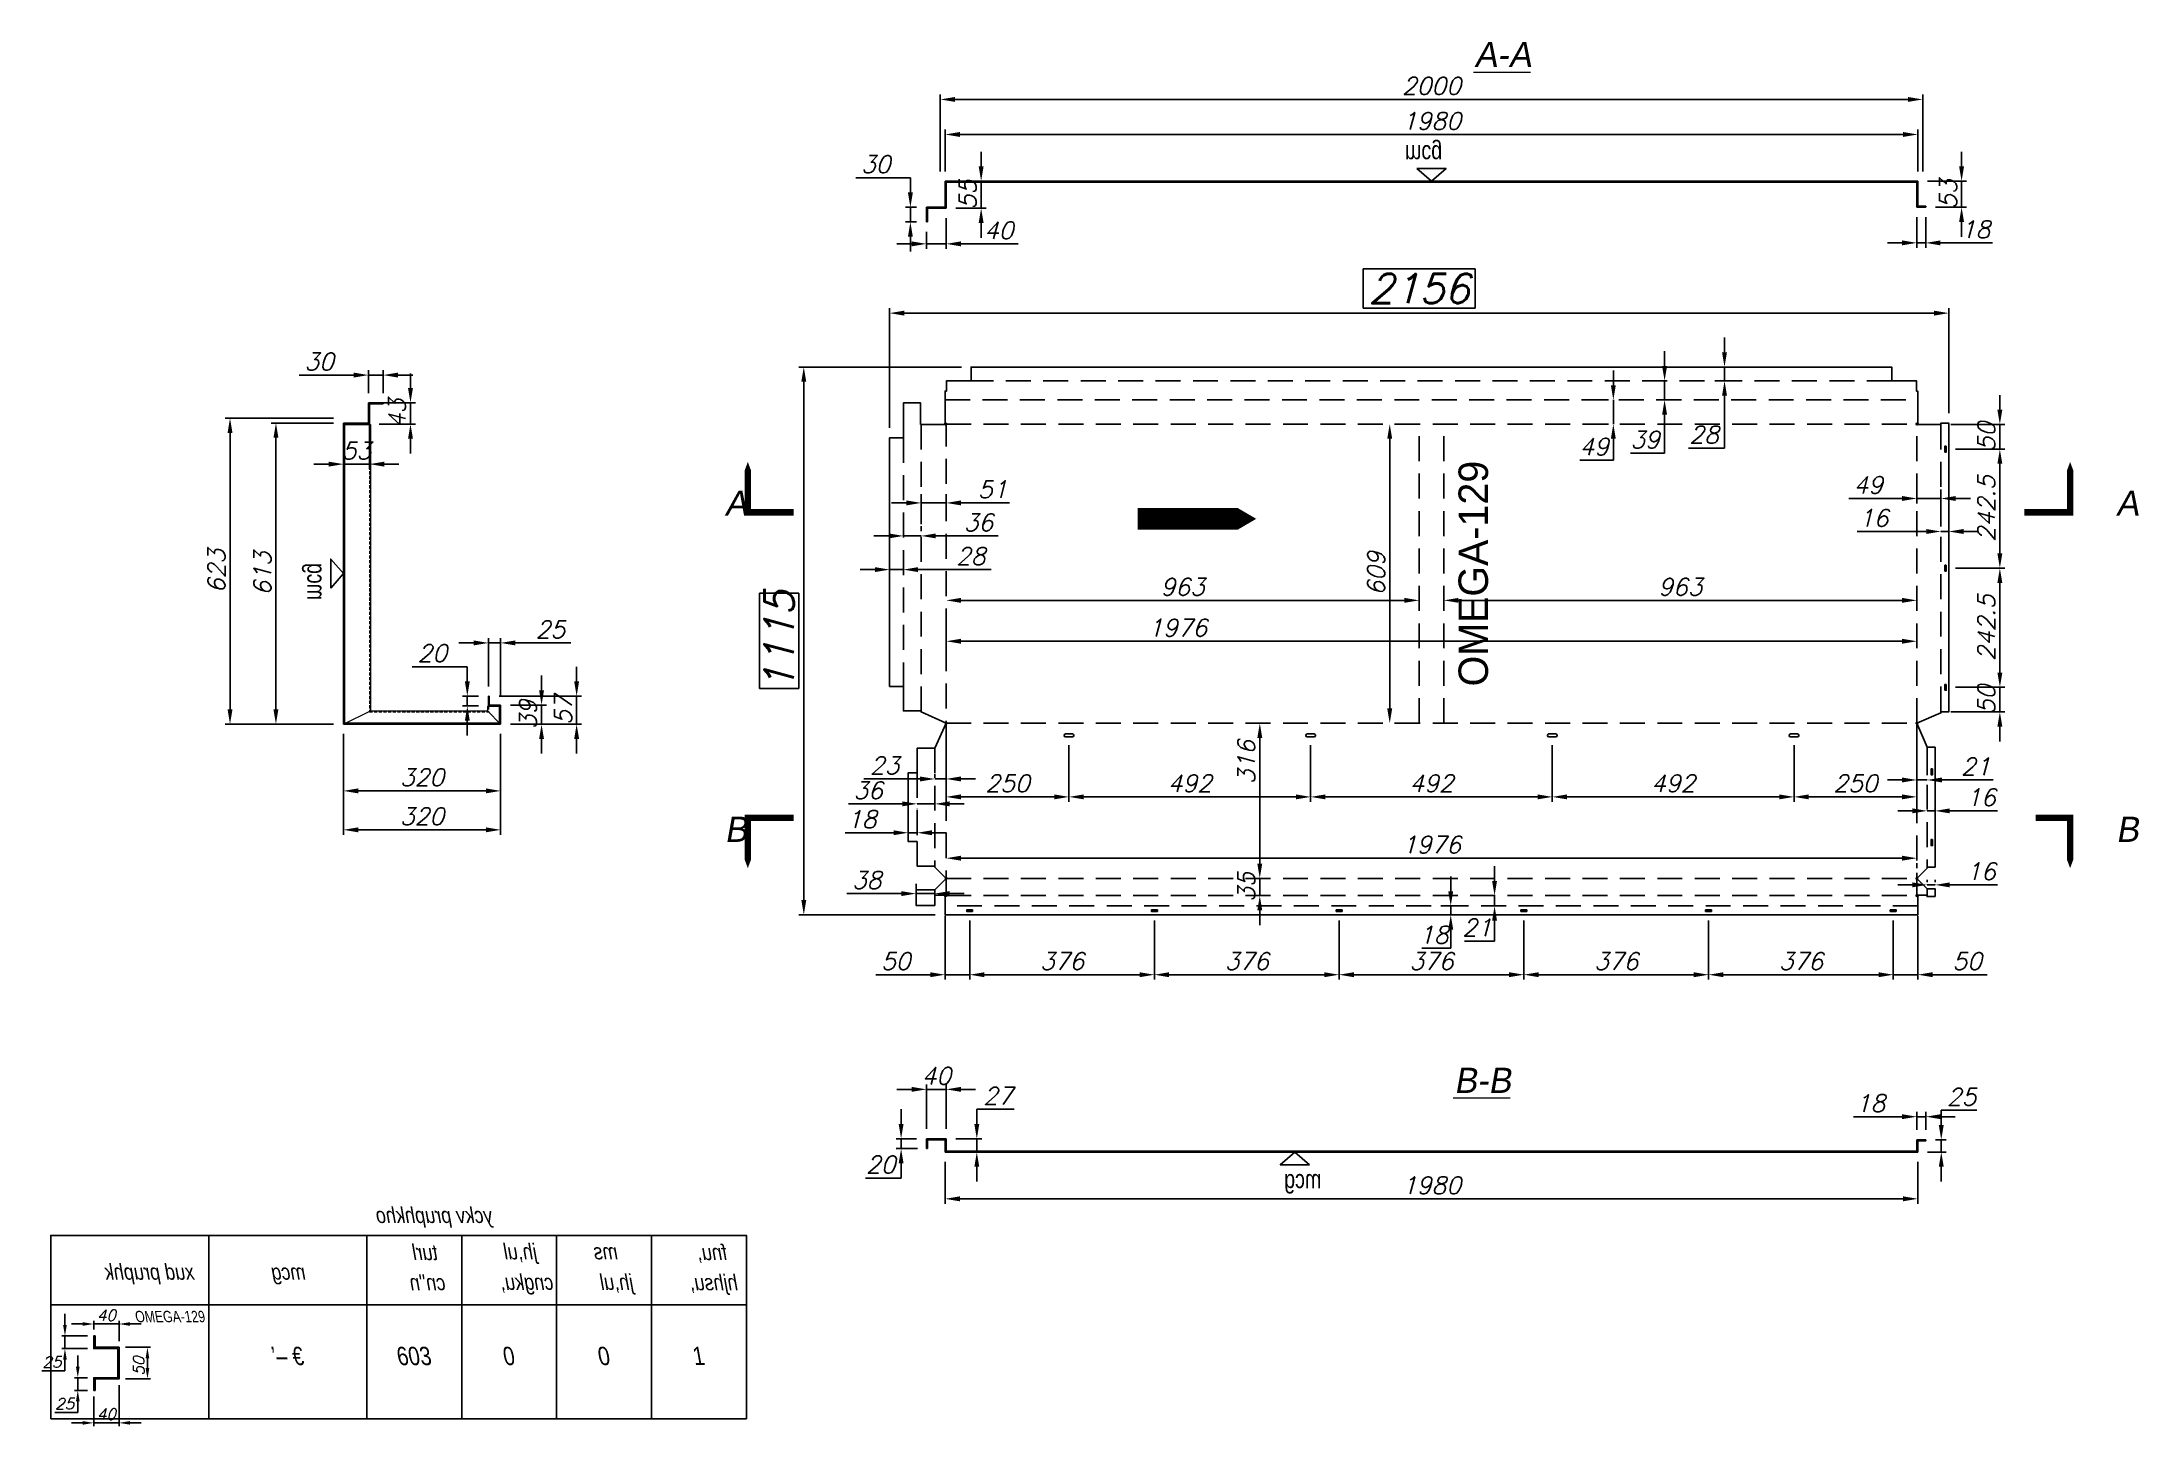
# Model space of a CAD drawing. Extents: x 155194 to 159465, y -160353 to -157536.
import ezdxf
from ezdxf.enums import TextEntityAlignment as Align

# ---------------------------------------------------------------- set-up
doc = ezdxf.new("R2010")
doc.units = 0
doc.linetypes.add('DASHEDX2', pattern=[38.1, 25.4, -12.7])
doc.linetypes.add('HIDDEN', pattern=[9.525, 6.35, -3.175])
doc.layers.add('A-STRS-1', color=6, linetype='Continuous', lineweight=18)
doc.layers.add('hat hide', color=146, linetype='Continuous', lineweight=18)
for name, color, linetype in [('CONTOR', 4, 'Continuous'), ('FRAME PROFILE', 1, 'Continuous'), ('HAT', 5, 'Continuous'), ('KIFOF', 55, 'DASHEDX2'), ('Omega_Lines', 240, 'HIDDEN'), ('Omega_Text', 6, 'Continuous'), ('צבע', 7, 'Continuous')]:
    doc.layers.add(name, color=color, linetype=linetype)
doc.layers.add('Dim LengthForAreaNetto', color=6, linetype='Continuous', plot=False)
doc.layers.add('Dim WidthForAreaNetto', color=6, linetype='Continuous', plot=False)
doc.styles.add('010018$0$DIM', font='SIMPLEX.shx', dxfattribs={"oblique": 15})
doc.styles.add('HEBTXT', font='HEBTXT.shx')
doc.styles.add('MIHAL', font='sivan.shx', dxfattribs={"height": 20})
doc.styles.add('ORON1', font='ORON1')
doc.styles.add('S', font='SIVAN_M.SHX', dxfattribs={"height": 10})
doc.styles.get("Standard").update_dxf_attribs({"font": 'arial.ttf'})
doc.styles.add('TEXTHEB', font='techno_m')
doc.dimstyles.new('PANELIM', dxfattribs={"dimtxt": 35, "dimasz": 30, "dimexe": 10, "dimexo": 20, "dimgap": 10, "dimtad": 1, "dimtoh": 1, "dimdec": 3, "dimdsep": 46, "dimtxsty": '010018$0$DIM', "dimcen": 0.09, "dimclrd": 55, "dimclre": 55, "dimclrt": 1, "dimadec": 0, "dimazin": 2, "dimtfac": 1, "dimtdec": 3, "dimtmove": 0, "dimatfit": 3, "dimfxl": 1, "dimtolj": 1, "dimtzin": 0, "dimarcsym": 0})

msp = doc.modelspace()

# ---------------------------------------------------------------- texts
at = {"layer": 'A-STRS-1', "linetype": 'Continuous', "style": 'MIHAL', "oblique": 10, "width": 1.015427}
for s, height, p in [('%%UA-A', 51.25733, (158109.9697, -157586.962)), ('A', 51.2573, (156583.9287, -158500.0139)), ('A', 51.2573, (159416.1155, -158500.0139)), ('B', 51.2573, (156583.9287, -159164.075)), ('B', 51.2573, (159416.1155, -159164.075)), ('%%UB-B', 51.25733, (158068.8745, -159675.036))]:
    msp.add_text(s, height=height, dxfattribs=at).set_placement(p)
at = {"layer": 'Omega_Text', "style": 'ORON1'}
msp.add_text('OMEGA-129', height=60, rotation=90, dxfattribs=at).set_placement((158107.7961, -158617.8864), align=Align.MIDDLE)

# ---------------------------------------------------------------- blocks, each defined once
blk = doc.blocks.new('TitleProfilesTable')
at = {"layer": 'FRAME PROFILE'}
for p, q in [((-1700, 0), (-1700, -219.1)), ((-1700, 0), (-1700, -219.1)), ((-1200, 0), (-1200, -219.1)), ((-900, 0), (-900, -219.1)), ((-600, 0), (-600, -219.1)), ((-300, 0), (-300, -219.1)), ((-300, 0), (-300, -219.1)), ((0, -219.1), (-2200, -219.1)), ((0, -219.1), (-2200, -219.1))]:
    blk.add_line(p, q, dxfattribs=at)
blk.add_lwpolyline([(0, -219.1), (0, 0), (-2200, 0), (-2200, -219.1)], dxfattribs=at)
at = {"color": 7, "style": 'TEXTHEB', "oblique": 10, "text_generation_flag": 2}
blk.add_text('yckv pruphkho', height=49.905, dxfattribs=at).set_placement((-799.4, 39.5))
at = {"color": 6, "style": 'TEXTHEB', "oblique": 10, "text_generation_flag": 2}
for s, p in [('turl', (-973, -77.8)), ('jh,ul', (-659, -75.4)), ('ms', (-403.5, -75.4)), ('fnu,', (-57.6, -77.8)), ('xud pruphk', (-1742.6, -139.8)), ('mcg', (-1390.9, -139.8)), ('cn"n', (-948.4, -173.1)), ('cngku,', (-607, -171.9)), ('jh,ul', (-354, -171.9)), ('hjhsu,', (-23.8, -173.1))]:
    blk.add_text(s, height=49.91, dxfattribs=at).set_placement(p)
blk = doc.blocks.new('*D4')
at = {"color": 55, "lineweight": -2, "transparency": 16777216}
for p, q in [((-414.4, -195.6), (-414.4, -160.6)), ((-383.9, -230.6), (-424.4, -230.6)), ((-414.4, -230.6), (-414.4, -270.6)), ((-383.9, -270.6), (-424.4, -270.6)), ((-414.4, -305.6), (-414.4, -340.6)), ((-414.4, -340.6), (-487.1, -340.6))]:
    blk.add_line(p, q, dxfattribs=at)
at = {"color": 55, "transparency": 16777216}
for points in [[(-420.3, -195.6), (-408.6, -195.6), (-414.4, -230.6)], [(-420.3, -305.6), (-408.6, -305.6), (-414.4, -270.6)]]:
    blk.add_solid(points, dxfattribs=at)
at = {"layer": 'Defpoints', "color": 0, "transparency": 16777216}
for p in [(-363.9, -230.6), (-414.4, -270.6), (-363.9, -270.6)]:
    blk.add_point(p, dxfattribs=at)
at = {"color": 1, "transparency": 16777216, "insert": (-455.8, -313.1), "char_height": 35, "attachment_point": 5, "style": '010018$0$DIM'}
blk.add_mtext('\\A1;25', dxfattribs=at)
blk = doc.blocks.new('*D5')
at = {"color": 55, "lineweight": -2, "transparency": 16777216}
for p, q in [((-283.9, -254.6), (-283.9, -383.5)), ((-363.9, -290.6), (-363.9, -383.5)), ((-398.9, -373.5), (-433.9, -373.5)), ((-283.9, -373.5), (-363.9, -373.5)), ((-248.9, -373.5), (-213.9, -373.5))]:
    blk.add_line(p, q, dxfattribs=at)
at = {"color": 55, "transparency": 16777216}
for points in [[(-398.9, -367.7), (-398.9, -379.3), (-363.9, -373.5)], [(-248.9, -367.7), (-248.9, -379.3), (-283.9, -373.5)]]:
    blk.add_solid(points, dxfattribs=at)
at = {"layer": 'Defpoints', "color": 0, "transparency": 16777216}
for p in [(-283.9, -234.6), (-363.9, -270.6), (-363.9, -373.5)]:
    blk.add_point(p, dxfattribs=at)
at = {"color": 1, "transparency": 16777216, "insert": (-323.9, -346), "char_height": 35, "attachment_point": 5, "style": '010018$0$DIM'}
blk.add_mtext('\\A1;40', dxfattribs=at)
blk = doc.blocks.new('*D6')
at = {"color": 55, "lineweight": -2, "transparency": 16777216}
for p, q in [((-263.9, -134.6), (-184, -134.6)), ((-194, -169.6), (-194, -199.6)), ((-263.9, -234.6), (-184, -234.6))]:
    blk.add_line(p, q, dxfattribs=at)
at = {"color": 55, "transparency": 16777216}
for points in [[(-199.9, -169.6), (-188.2, -169.6), (-194, -134.6)], [(-199.9, -199.6), (-188.2, -199.6), (-194, -234.6)]]:
    blk.add_solid(points, dxfattribs=at)
at = {"layer": 'Defpoints', "color": 0, "transparency": 16777216}
for p in [(-283.9, -134.6), (-283.9, -234.6), (-194, -234.6)]:
    blk.add_point(p, dxfattribs=at)
at = {"color": 1, "transparency": 16777216, "insert": (-221.5, -193.9), "char_height": 35, "attachment_point": 5, "rotation": 90, "style": '010018$0$DIM'}
blk.add_mtext('\\A1;50', dxfattribs=at)
blk = doc.blocks.new('*D7')
at = {"color": 55, "lineweight": -2, "transparency": 16777216}
for p, q in [((-398.9, -60.8), (-433.9, -60.8)), ((-363.9, -78.6), (-363.9, -50.8)), ((-363.9, -60.8), (-283.9, -60.8)), ((-283.9, -114.6), (-283.9, -50.8)), ((-248.9, -60.8), (-213.9, -60.8))]:
    blk.add_line(p, q, dxfattribs=at)
at = {"color": 55, "transparency": 16777216}
for points in [[(-398.9, -55), (-398.9, -66.6), (-363.9, -60.8)], [(-248.9, -55), (-248.9, -66.6), (-283.9, -60.8)]]:
    blk.add_solid(points, dxfattribs=at)
at = {"layer": 'Defpoints', "color": 0, "transparency": 16777216}
for p in [(-283.9, -60.8), (-363.9, -98.6), (-283.9, -134.6)]:
    blk.add_point(p, dxfattribs=at)
at = {"color": 1, "transparency": 16777216, "insert": (-323.9, -33.3), "char_height": 35, "attachment_point": 5, "style": '010018$0$DIM'}
blk.add_mtext('\\A1;40', dxfattribs=at)
blk = doc.blocks.new('*D8')
at = {"color": 55, "lineweight": -2, "transparency": 16777216}
for p, q in [((-455, -63.6), (-455, -28.6)), ((-383.9, -98.6), (-465, -98.6)), ((-455, -98.6), (-455, -138.6)), ((-383.9, -138.6), (-465, -138.6)), ((-455, -173.6), (-455, -208.6)), ((-455, -208.6), (-527.7, -208.6))]:
    blk.add_line(p, q, dxfattribs=at)
at = {"color": 55, "transparency": 16777216}
for points in [[(-460.8, -63.6), (-449.1, -63.6), (-455, -98.6)], [(-460.8, -173.6), (-449.1, -173.6), (-455, -138.6)]]:
    blk.add_solid(points, dxfattribs=at)
at = {"layer": 'Defpoints', "color": 0, "transparency": 16777216}
for p in [(-363.9, -98.6), (-455, -138.6), (-363.9, -138.6)]:
    blk.add_point(p, dxfattribs=at)
at = {"color": 1, "transparency": 16777216, "insert": (-496.3, -181.1), "char_height": 35, "attachment_point": 5, "style": '010018$0$DIM'}
blk.add_mtext('\\A1;25', dxfattribs=at)
blk = doc.blocks.new('LineProfilesTable')
at = {"layer": 'FRAME PROFILE'}
for p, q in [((-1700, 0), (-1700, -360.6)), ((-1200, 0), (-1200, -360.6)), ((-900, 0), (-900, -360.6)), ((-600, 0), (-600, -360.6)), ((-300, 0), (-300, -360.6)), ((0, -360.6), (-2200, -360.6)), ((0, -360.6), (-2200, -360.6))]:
    blk.add_line(p, q, dxfattribs=at)
for points in [[(-2200, 0), (-2200, -360.6)], [(0, -360.6), (0, 0)]]:
    blk.add_lwpolyline(points, dxfattribs=at)
at = {"layer": 'A-STRS-1', "style": 'HEBTXT', "oblique": 350, "width": 0.8}
blk.add_attdef('סוג', text='', height=36, dxfattribs=at).set_placement((-1709, -37.2, -43097.3), align=Align.MIDDLE_RIGHT)
at = {"layer": 'A-STRS-1', "oblique": 350, "width": 0.8}
for tag, p in [('אורך', (-1046, -161.9, -43097.3)), ('חיתוך_במעלות', (-746, -161.9, -43097.3)), ('כמות_יחידות', (-146, -161.9, -43097.3))]:
    blk.add_attdef(tag, text='', height=58, dxfattribs=at).set_placement(p, align=Align.MIDDLE)
at = {"layer": 'A-STRS-1', "style": 'TEXTHEB', "oblique": 10, "text_generation_flag": 2}
blk.add_attdef('צד_חיתוך', text='', height=58, dxfattribs=at).set_placement((-445.6, -161.9, -43097.3), align=Align.MIDDLE)
at = {"layer": 'A-STRS-1', "style": 'HEBTXT', "oblique": 350, "width": 0.8}
blk.add_attdef('צבע', text='', height=58, dxfattribs=at).set_placement((-1446, -161.9, -43097.3), align=Align.MIDDLE)
blk = doc.blocks.new('*D9')
at = {"color": 55, "lineweight": -2, "transparency": 16777216}
for p, q in [((157032.8, -159314.4), (157032.8, -159444.4)), ((157082.8, -159323.9), (157082.8, -159444.4)), ((157002.8, -159434.4), (156892, -159434.4)), ((157082.8, -159434.4), (157032.8, -159434.4)), ((157112.8, -159434.4), (157142.8, -159434.4))]:
    blk.add_line(p, q, dxfattribs=at)
at = {"color": 55, "transparency": 16777216}
for points in [[(157002.8, -159429.4), (157002.8, -159439.4), (157032.8, -159434.4)], [(157112.8, -159429.4), (157112.8, -159439.4), (157082.8, -159434.4)]]:
    blk.add_solid(points, dxfattribs=at)
at = {"layer": 'Defpoints', "color": 0, "transparency": 16777216}
for p in [(157032.8, -159294.4), (157082.8, -159303.9), (157032.8, -159434.4)]:
    blk.add_point(p, dxfattribs=at)
at = {"color": 1, "transparency": 16777216, "insert": (156932.4, -159406.9), "char_height": 35, "attachment_point": 5, "style": '010018$0$DIM'}
blk.add_mtext('\\A1;50', dxfattribs=at)
blk = doc.blocks.new('*D10')
at = {"color": 55, "lineweight": -2, "transparency": 16777216}
for p, q in [((157082.8, -159323.9), (157082.8, -159444.4)), ((157458.8, -159323.9), (157458.8, -159444.4)), ((157428.8, -159434.4), (157112.8, -159434.4))]:
    blk.add_line(p, q, dxfattribs=at)
at = {"color": 55, "transparency": 16777216}
for points in [[(157112.8, -159429.4), (157112.8, -159439.4), (157082.8, -159434.4)], [(157428.8, -159429.4), (157428.8, -159439.4), (157458.8, -159434.4)]]:
    blk.add_solid(points, dxfattribs=at)
at = {"layer": 'Defpoints', "color": 0, "transparency": 16777216}
for p in [(157082.8, -159303.9), (157458.8, -159303.9), (157082.8, -159434.4)]:
    blk.add_point(p, dxfattribs=at)
at = {"color": 1, "transparency": 16777216, "insert": (157270.8, -159406.9), "char_height": 35, "attachment_point": 5, "style": '010018$0$DIM'}
blk.add_mtext('\\A1;376', dxfattribs=at)
blk = doc.blocks.new('*D11')
at = {"color": 55, "lineweight": -2, "transparency": 16777216}
for p, q in [((157458.8, -159323.9), (157458.8, -159444.4)), ((157834.8, -159323.9), (157834.8, -159444.4)), ((157804.8, -159434.4), (157488.8, -159434.4))]:
    blk.add_line(p, q, dxfattribs=at)
at = {"color": 55, "transparency": 16777216}
for points in [[(157488.8, -159429.4), (157488.8, -159439.4), (157458.8, -159434.4)], [(157804.8, -159429.4), (157804.8, -159439.4), (157834.8, -159434.4)]]:
    blk.add_solid(points, dxfattribs=at)
at = {"layer": 'Defpoints', "color": 0, "transparency": 16777216}
for p in [(157458.8, -159303.9), (157834.8, -159303.9), (157458.8, -159434.4)]:
    blk.add_point(p, dxfattribs=at)
at = {"color": 1, "transparency": 16777216, "insert": (157646.8, -159406.9), "char_height": 35, "attachment_point": 5, "style": '010018$0$DIM'}
blk.add_mtext('\\A1;376', dxfattribs=at)
blk = doc.blocks.new('*D12')
at = {"color": 55, "lineweight": -2, "transparency": 16777216}
for p, q in [((157834.8, -159323.9), (157834.8, -159444.4)), ((158210.8, -159323.9), (158210.8, -159444.4)), ((158180.8, -159434.4), (157864.8, -159434.4))]:
    blk.add_line(p, q, dxfattribs=at)
at = {"color": 55, "transparency": 16777216}
for points in [[(157864.8, -159429.4), (157864.8, -159439.4), (157834.8, -159434.4)], [(158180.8, -159429.4), (158180.8, -159439.4), (158210.8, -159434.4)]]:
    blk.add_solid(points, dxfattribs=at)
at = {"layer": 'Defpoints', "color": 0, "transparency": 16777216}
for p in [(157834.8, -159303.9), (158210.8, -159303.9), (157834.8, -159434.4)]:
    blk.add_point(p, dxfattribs=at)
at = {"color": 1, "transparency": 16777216, "insert": (158022.8, -159406.9), "char_height": 35, "attachment_point": 5, "style": '010018$0$DIM'}
blk.add_mtext('\\A1;376', dxfattribs=at)
blk = doc.blocks.new('*D13')
at = {"color": 55, "lineweight": -2, "transparency": 16777216}
for p, q in [((158210.8, -159323.9), (158210.8, -159444.4)), ((158586.8, -159323.9), (158586.8, -159444.4)), ((158556.8, -159434.4), (158240.8, -159434.4))]:
    blk.add_line(p, q, dxfattribs=at)
at = {"color": 55, "transparency": 16777216}
for points in [[(158240.8, -159429.4), (158240.8, -159439.4), (158210.8, -159434.4)], [(158556.8, -159429.4), (158556.8, -159439.4), (158586.8, -159434.4)]]:
    blk.add_solid(points, dxfattribs=at)
at = {"layer": 'Defpoints', "color": 0, "transparency": 16777216}
for p in [(158210.8, -159303.9), (158586.8, -159303.9), (158210.8, -159434.4)]:
    blk.add_point(p, dxfattribs=at)
at = {"color": 1, "transparency": 16777216, "insert": (158398.8, -159406.9), "char_height": 35, "attachment_point": 5, "style": '010018$0$DIM'}
blk.add_mtext('\\A1;376', dxfattribs=at)
blk = doc.blocks.new('*D14')
at = {"color": 55, "lineweight": -2, "transparency": 16777216}
for p, q in [((158586.8, -159323.9), (158586.8, -159444.4)), ((158962.8, -159323.9), (158962.8, -159444.4)), ((158932.8, -159434.4), (158616.8, -159434.4))]:
    blk.add_line(p, q, dxfattribs=at)
at = {"color": 55, "transparency": 16777216}
for points in [[(158616.8, -159429.4), (158616.8, -159439.4), (158586.8, -159434.4)], [(158932.8, -159429.4), (158932.8, -159439.4), (158962.8, -159434.4)]]:
    blk.add_solid(points, dxfattribs=at)
at = {"layer": 'Defpoints', "color": 0, "transparency": 16777216}
for p in [(158586.8, -159303.9), (158962.8, -159303.9), (158586.8, -159434.4)]:
    blk.add_point(p, dxfattribs=at)
at = {"color": 1, "transparency": 16777216, "insert": (158774.8, -159406.9), "char_height": 35, "attachment_point": 5, "style": '010018$0$DIM'}
blk.add_mtext('\\A1;376', dxfattribs=at)
blk = doc.blocks.new('*D15')
at = {"color": 55, "lineweight": -2, "transparency": 16777216}
for p, q in [((158962.8, -159323.9), (158962.8, -159444.4)), ((159012.8, -159314.4), (159012.8, -159444.4)), ((158932.8, -159434.4), (158902.8, -159434.4)), ((158962.8, -159434.4), (159012.8, -159434.4)), ((159042.8, -159434.4), (159153.6, -159434.4))]:
    blk.add_line(p, q, dxfattribs=at)
at = {"color": 55, "transparency": 16777216}
for points in [[(158932.8, -159429.4), (158932.8, -159439.4), (158962.8, -159434.4)], [(159042.8, -159429.4), (159042.8, -159439.4), (159012.8, -159434.4)]]:
    blk.add_solid(points, dxfattribs=at)
at = {"layer": 'Defpoints', "color": 0, "transparency": 16777216}
for p in [(159012.8, -159294.4), (158962.8, -159303.9), (158962.8, -159434.4)]:
    blk.add_point(p, dxfattribs=at)
at = {"color": 1, "transparency": 16777216, "insert": (159113.2, -159406.9), "char_height": 35, "attachment_point": 5, "style": '010018$0$DIM'}
blk.add_mtext('\\A1;50', dxfattribs=at)
blk = doc.blocks.new('*D16')
at = {"color": 55, "lineweight": -2, "transparency": 16777216}
for p, q in [((158047.8, -158652.4), (158047.8, -158662.4)), ((159010.8, -158652.4), (159010.8, -158662.4)), ((158077.8, -158672.4), (158980.8, -158672.4))]:
    blk.add_line(p, q, dxfattribs=at)
at = {"color": 55, "transparency": 16777216}
for points in [[(158077.8, -158667.4), (158077.8, -158677.4), (158047.8, -158672.4)], [(158980.8, -158667.4), (158980.8, -158677.4), (159010.8, -158672.4)]]:
    blk.add_solid(points, dxfattribs=at)
at = {"layer": 'Defpoints', "color": 0, "transparency": 16777216}
for p in [(158047.8, -158672.4), (159010.8, -158672.4), (159010.8, -158672.4)]:
    blk.add_point(p, dxfattribs=at)
at = {"color": 1, "transparency": 16777216, "insert": (158529.3, -158644.9), "char_height": 35, "attachment_point": 5, "style": '010018$0$DIM'}
blk.add_mtext('\\A1;963', dxfattribs=at)
blk = doc.blocks.new('*D17')
at = {"color": 55, "lineweight": -2, "transparency": 16777216}
for p, q in [((157957.8, -158313.4), (157947.8, -158313.4)), ((157937.8, -158892.4), (157937.8, -158343.4)), ((157957.8, -158922.4), (157947.8, -158922.4))]:
    blk.add_line(p, q, dxfattribs=at)
at = {"color": 55, "transparency": 16777216}
for points in [[(157932.8, -158343.4), (157942.8, -158343.4), (157937.8, -158313.4)], [(157932.8, -158892.4), (157942.8, -158892.4), (157937.8, -158922.4)]]:
    blk.add_solid(points, dxfattribs=at)
at = {"layer": 'Defpoints', "color": 0, "transparency": 16777216}
for p in [(157937.8, -158313.4), (157937.8, -158313.4), (157937.8, -158922.4)]:
    blk.add_point(p, dxfattribs=at)
at = {"color": 1, "transparency": 16777216, "insert": (157910.3, -158617.9), "char_height": 35, "attachment_point": 5, "rotation": 90, "style": '010018$0$DIM'}
blk.add_mtext('\\A1;609', dxfattribs=at)
blk = doc.blocks.new('*D18')
at = {"color": 55, "lineweight": -2, "transparency": 16777216}
for p, q in [((157034.8, -158652.4), (157034.8, -158662.4)), ((157997.8, -158652.4), (157997.8, -158662.4)), ((157064.8, -158672.4), (157967.8, -158672.4))]:
    blk.add_line(p, q, dxfattribs=at)
at = {"color": 55, "transparency": 16777216}
for points in [[(157064.8, -158667.4), (157064.8, -158677.4), (157034.8, -158672.4)], [(157967.8, -158667.4), (157967.8, -158677.4), (157997.8, -158672.4)]]:
    blk.add_solid(points, dxfattribs=at)
at = {"layer": 'Defpoints', "color": 0, "transparency": 16777216}
for p in [(157034.8, -158672.4), (157997.8, -158672.4), (157997.8, -158672.4)]:
    blk.add_point(p, dxfattribs=at)
at = {"color": 1, "transparency": 16777216, "insert": (157516.3, -158644.9), "char_height": 35, "attachment_point": 5, "style": '010018$0$DIM'}
blk.add_mtext('\\A1;963', dxfattribs=at)
blk = doc.blocks.new('*D19')
at = {"color": 55, "lineweight": -2, "transparency": 16777216}
for p, q in [((159179.8, -158819.4), (159179.8, -158789.4)), ((159089.3, -158849.4), (159189.8, -158849.4)), ((159179.8, -158849.4), (159179.8, -158899.4)), ((159079.8, -158899.4), (159189.8, -158899.4)), ((159179.8, -158929.4), (159179.8, -158959.4))]:
    blk.add_line(p, q, dxfattribs=at)
at = {"color": 55, "transparency": 16777216}
for points in [[(159174.8, -158819.4), (159184.8, -158819.4), (159179.8, -158849.4)], [(159174.8, -158929.4), (159184.8, -158929.4), (159179.8, -158899.4)]]:
    blk.add_solid(points, dxfattribs=at)
at = {"layer": 'Defpoints', "color": 0, "transparency": 16777216}
for p in [(159069.3, -158849.4), (159059.8, -158899.4), (159179.8, -158899.4)]:
    blk.add_point(p, dxfattribs=at)
at = {"color": 1, "transparency": 16777216, "insert": (159152.3, -158874.4), "char_height": 35, "attachment_point": 5, "rotation": 90, "style": '010018$0$DIM'}
blk.add_mtext('\\A1;50', dxfattribs=at)
blk = doc.blocks.new('*D20')
at = {"color": 55, "lineweight": -2, "transparency": 16777216}
for p, q in [((159089.3, -158606.9), (159189.8, -158606.9)), ((159179.8, -158636.9), (159179.8, -158819.4)), ((159089.3, -158849.4), (159189.8, -158849.4))]:
    blk.add_line(p, q, dxfattribs=at)
at = {"color": 55, "transparency": 16777216}
for points in [[(159174.8, -158636.9), (159184.8, -158636.9), (159179.8, -158606.9)], [(159174.8, -158819.4), (159184.8, -158819.4), (159179.8, -158849.4)]]:
    blk.add_solid(points, dxfattribs=at)
at = {"layer": 'Defpoints', "color": 0, "transparency": 16777216}
for p in [(159069.3, -158606.9), (159069.3, -158849.4), (159179.8, -158849.4)]:
    blk.add_point(p, dxfattribs=at)
at = {"color": 1, "transparency": 16777216, "insert": (159152.3, -158728.1), "char_height": 35, "attachment_point": 5, "rotation": 90, "style": '010018$0$DIM'}
blk.add_mtext('\\A1;242.5', dxfattribs=at)
blk = doc.blocks.new('*D21')
at = {"color": 55, "lineweight": -2, "transparency": 16777216}
for p, q in [((159089.3, -158364.4), (159189.8, -158364.4)), ((159179.8, -158394.4), (159179.8, -158576.9)), ((159089.3, -158606.9), (159189.8, -158606.9))]:
    blk.add_line(p, q, dxfattribs=at)
at = {"color": 55, "transparency": 16777216}
for points in [[(159174.8, -158394.4), (159184.8, -158394.4), (159179.8, -158364.4)], [(159174.8, -158576.9), (159184.8, -158576.9), (159179.8, -158606.9)]]:
    blk.add_solid(points, dxfattribs=at)
at = {"layer": 'Defpoints', "color": 0, "transparency": 16777216}
for p in [(159069.3, -158364.4), (159069.3, -158606.9), (159179.8, -158606.9)]:
    blk.add_point(p, dxfattribs=at)
at = {"color": 1, "transparency": 16777216, "insert": (159152.3, -158485.6), "char_height": 35, "attachment_point": 5, "rotation": 90, "style": '010018$0$DIM'}
blk.add_mtext('\\A1;242.5', dxfattribs=at)
blk = doc.blocks.new('*D22')
at = {"color": 55, "lineweight": -2, "transparency": 16777216}
for p, q in [((159179.8, -158284.4), (159179.8, -158254.4)), ((159079.8, -158314.4), (159189.8, -158314.4)), ((159179.8, -158314.4), (159179.8, -158364.4)), ((159089.3, -158364.4), (159189.8, -158364.4)), ((159179.8, -158394.4), (159179.8, -158424.4))]:
    blk.add_line(p, q, dxfattribs=at)
at = {"color": 55, "transparency": 16777216}
for points in [[(159174.8, -158284.4), (159184.8, -158284.4), (159179.8, -158314.4)], [(159174.8, -158394.4), (159184.8, -158394.4), (159179.8, -158364.4)]]:
    blk.add_solid(points, dxfattribs=at)
at = {"layer": 'Defpoints', "color": 0, "transparency": 16777216}
for p in [(159059.8, -158314.4), (159069.3, -158364.4), (159179.8, -158364.4)]:
    blk.add_point(p, dxfattribs=at)
at = {"color": 1, "transparency": 16777216, "insert": (159152.3, -158339.4), "char_height": 35, "attachment_point": 5, "rotation": 90, "style": '010018$0$DIM'}
blk.add_mtext('\\A1;50', dxfattribs=at)
blk = doc.blocks.new('*D23')
at = {"color": 55, "lineweight": -2, "transparency": 16777216}
for p, q in [((159010.8, -158942.4), (159010.8, -159082.4)), ((158760.8, -158967.4), (158760.8, -159082.4)), ((158790.8, -159072.4), (158980.8, -159072.4))]:
    blk.add_line(p, q, dxfattribs=at)
at = {"color": 55, "transparency": 16777216}
for points in [[(158790.8, -159067.4), (158790.8, -159077.4), (158760.8, -159072.4)], [(158980.8, -159067.4), (158980.8, -159077.4), (159010.8, -159072.4)]]:
    blk.add_solid(points, dxfattribs=at)
at = {"layer": 'Defpoints', "color": 0, "transparency": 16777216}
for p in [(158760.8, -158947.4), (159010.8, -158922.4), (159010.8, -159072.4)]:
    blk.add_point(p, dxfattribs=at)
at = {"color": 1, "transparency": 16777216, "insert": (158885.8, -159044.9), "char_height": 35, "attachment_point": 5, "style": '010018$0$DIM'}
blk.add_mtext('\\A1;250', dxfattribs=at)
blk = doc.blocks.new('*D24')
at = {"color": 55, "lineweight": -2, "transparency": 16777216}
for p, q in [((158268.8, -158967.4), (158268.8, -159082.4)), ((158760.8, -158967.4), (158760.8, -159082.4)), ((158298.8, -159072.4), (158730.8, -159072.4))]:
    blk.add_line(p, q, dxfattribs=at)
at = {"color": 55, "transparency": 16777216}
for points in [[(158298.8, -159067.4), (158298.8, -159077.4), (158268.8, -159072.4)], [(158730.8, -159067.4), (158730.8, -159077.4), (158760.8, -159072.4)]]:
    blk.add_solid(points, dxfattribs=at)
at = {"layer": 'Defpoints', "color": 0, "transparency": 16777216}
for p in [(158268.8, -158947.4), (158760.8, -158947.4), (158760.8, -159072.4)]:
    blk.add_point(p, dxfattribs=at)
at = {"color": 1, "transparency": 16777216, "insert": (158514.8, -159044.9), "char_height": 35, "attachment_point": 5, "style": '010018$0$DIM'}
blk.add_mtext('\\A1;492', dxfattribs=at)
blk = doc.blocks.new('*D25')
at = {"color": 55, "lineweight": -2, "transparency": 16777216}
for p, q in [((157776.8, -158967.4), (157776.8, -159082.4)), ((158268.8, -158967.4), (158268.8, -159082.4)), ((157806.8, -159072.4), (158238.8, -159072.4))]:
    blk.add_line(p, q, dxfattribs=at)
at = {"color": 55, "transparency": 16777216}
for points in [[(157806.8, -159067.4), (157806.8, -159077.4), (157776.8, -159072.4)], [(158238.8, -159067.4), (158238.8, -159077.4), (158268.8, -159072.4)]]:
    blk.add_solid(points, dxfattribs=at)
at = {"layer": 'Defpoints', "color": 0, "transparency": 16777216}
for p in [(157776.8, -158947.4), (158268.8, -158947.4), (158268.8, -159072.4)]:
    blk.add_point(p, dxfattribs=at)
at = {"color": 1, "transparency": 16777216, "insert": (158022.8, -159044.9), "char_height": 35, "attachment_point": 5, "style": '010018$0$DIM'}
blk.add_mtext('\\A1;492', dxfattribs=at)
blk = doc.blocks.new('*D26')
at = {"color": 55, "lineweight": -2, "transparency": 16777216}
for p, q in [((157284.8, -158967.4), (157284.8, -159082.4)), ((157776.8, -158967.4), (157776.8, -159082.4)), ((157314.8, -159072.4), (157746.8, -159072.4))]:
    blk.add_line(p, q, dxfattribs=at)
at = {"color": 55, "transparency": 16777216}
for points in [[(157314.8, -159067.4), (157314.8, -159077.4), (157284.8, -159072.4)], [(157746.8, -159067.4), (157746.8, -159077.4), (157776.8, -159072.4)]]:
    blk.add_solid(points, dxfattribs=at)
at = {"layer": 'Defpoints', "color": 0, "transparency": 16777216}
for p in [(157284.8, -158947.4), (157776.8, -158947.4), (157776.8, -159072.4)]:
    blk.add_point(p, dxfattribs=at)
at = {"color": 1, "transparency": 16777216, "insert": (157530.8, -159044.9), "char_height": 35, "attachment_point": 5, "style": '010018$0$DIM'}
blk.add_mtext('\\A1;492', dxfattribs=at)
blk = doc.blocks.new('*D27')
at = {"color": 55, "lineweight": -2, "transparency": 16777216}
for p, q in [((157034.8, -158942.4), (157034.8, -159082.4)), ((157284.8, -158967.4), (157284.8, -159082.4)), ((157064.8, -159072.4), (157254.8, -159072.4))]:
    blk.add_line(p, q, dxfattribs=at)
at = {"color": 55, "transparency": 16777216}
for points in [[(157064.8, -159067.4), (157064.8, -159077.4), (157034.8, -159072.4)], [(157254.8, -159067.4), (157254.8, -159077.4), (157284.8, -159072.4)]]:
    blk.add_solid(points, dxfattribs=at)
at = {"layer": 'Defpoints', "color": 0, "transparency": 16777216}
for p in [(157034.8, -158922.4), (157284.8, -158947.4), (157284.8, -159072.4)]:
    blk.add_point(p, dxfattribs=at)
at = {"color": 1, "transparency": 16777216, "insert": (157159.8, -159044.9), "char_height": 35, "attachment_point": 5, "style": '010018$0$DIM'}
blk.add_mtext('\\A1;250', dxfattribs=at)
blk = doc.blocks.new('*D68')
at = {"color": 55, "lineweight": -2, "transparency": 16777216}
for p, q in [((159001.8, -159251.5), (158971.8, -159251.5)), ((159031.8, -159245.9), (159031.8, -159241.5)), ((159031.8, -159251.5), (159047.8, -159251.5)), ((159047.8, -159245.9), (159047.8, -159241.5)), ((159077.8, -159251.5), (159174.9, -159251.5))]:
    blk.add_line(p, q, dxfattribs=at)
at = {"color": 55, "transparency": 16777216}
for points in [[(159001.8, -159246.5), (159001.8, -159256.5), (159031.8, -159251.5)], [(159077.8, -159246.5), (159077.8, -159256.5), (159047.8, -159251.5)]]:
    blk.add_solid(points, dxfattribs=at)
at = {"layer": 'Defpoints', "color": 0, "transparency": 16777216}
for p in [(159047.8, -159251.5), (159031.8, -159265.9), (159047.8, -159265.9)]:
    blk.add_point(p, dxfattribs=at)
at = {"color": 1, "transparency": 16777216, "insert": (159141.4, -159224), "char_height": 35, "attachment_point": 5, "style": '010018$0$DIM'}
blk.add_mtext('\\A1;16', dxfattribs=at)
blk = doc.blocks.new('*D28')
at = {"color": 55, "lineweight": -2, "transparency": 16777216}
for p, q in [((156957.8, -159125.4), (156957.8, -159135.4)), ((156975.8, -159125.4), (156975.8, -159135.4)), ((156927.8, -159145.4), (156829, -159145.4)), ((156975.8, -159145.4), (156957.8, -159145.4)), ((157005.8, -159145.4), (157035.8, -159145.4))]:
    blk.add_line(p, q, dxfattribs=at)
at = {"color": 55, "transparency": 16777216}
for points in [[(156927.8, -159140.4), (156927.8, -159150.4), (156957.8, -159145.4)], [(157005.8, -159140.4), (157005.8, -159150.4), (156975.8, -159145.4)]]:
    blk.add_solid(points, dxfattribs=at)
at = {"layer": 'Defpoints', "color": 0, "transparency": 16777216}
for p in [(156957.8, -159145.4), (156957.8, -159145.4), (156975.8, -159145.4)]:
    blk.add_point(p, dxfattribs=at)
at = {"color": 1, "transparency": 16777216, "insert": (156863.4, -159117.9), "char_height": 35, "attachment_point": 5, "style": '010018$0$DIM'}
blk.add_mtext('\\A1;18', dxfattribs=at)
blk = doc.blocks.new('*D69')
at = {"color": 55, "lineweight": -2, "transparency": 16777216}
for p, q in [((156943.2, -159738.4), (156943.2, -159708.4)), ((156974.8, -159768.4), (156933.2, -159768.4)), ((156943.2, -159768.4), (156943.2, -159788.4)), ((156976.8, -159788.4), (156933.2, -159788.4)), ((156943.2, -159848.4), (156870.6, -159848.4)), ((156943.2, -159818.4), (156943.2, -159848.4))]:
    blk.add_line(p, q, dxfattribs=at)
at = {"color": 55, "transparency": 16777216}
for points in [[(156938.2, -159738.4), (156948.2, -159738.4), (156943.2, -159768.4)], [(156938.2, -159818.4), (156948.2, -159818.4), (156943.2, -159788.4)]]:
    blk.add_solid(points, dxfattribs=at)
at = {"layer": 'Defpoints', "color": 0, "transparency": 16777216}
for p in [(156994.8, -159768.4), (156943.2, -159788.4), (156996.8, -159788.4)]:
    blk.add_point(p, dxfattribs=at)
at = {"color": 1, "transparency": 16777216, "insert": (156901.9, -159820.9), "char_height": 35, "attachment_point": 5, "style": '010018$0$DIM'}
blk.add_mtext('\\A1;20', dxfattribs=at)
blk = doc.blocks.new('*D29')
at = {"color": 55, "lineweight": -2, "transparency": 16777216}
for p, q in [((157097.3, -159738.4), (157097.3, -159708.4)), ((157097.3, -159708.4), (157173.4, -159708.4)), ((157054.8, -159768.4), (157107.3, -159768.4)), ((157097.3, -159795.4), (157097.3, -159768.4)), ((157052.8, -159795.4), (157107.3, -159795.4)), ((157097.3, -159825.4), (157097.3, -159855.4))]:
    blk.add_line(p, q, dxfattribs=at)
at = {"color": 55, "transparency": 16777216}
for points in [[(157092.3, -159738.4), (157102.3, -159738.4), (157097.3, -159768.4)], [(157092.3, -159825.4), (157102.3, -159825.4), (157097.3, -159795.4)]]:
    blk.add_solid(points, dxfattribs=at)
at = {"layer": 'Defpoints', "color": 0, "transparency": 16777216}
for p in [(157034.8, -159768.4), (157032.8, -159795.4), (157097.3, -159795.4)]:
    blk.add_point(p, dxfattribs=at)
at = {"color": 1, "transparency": 16777216, "insert": (157140.3, -159680.9), "char_height": 35, "attachment_point": 5, "style": '010018$0$DIM'}
blk.add_mtext('\\A1;27', dxfattribs=at)
blk = doc.blocks.new('*D30')
at = {"color": 55, "lineweight": -2, "transparency": 16777216}
for p, q in [((156964.8, -159667.8), (156934.8, -159667.8)), ((156994.8, -159748.4), (156994.8, -159657.8)), ((157034.8, -159667.8), (156994.8, -159667.8)), ((157034.8, -159748.4), (157034.8, -159657.8)), ((157064.8, -159667.8), (157094.8, -159667.8))]:
    blk.add_line(p, q, dxfattribs=at)
at = {"color": 55, "transparency": 16777216}
for points in [[(156964.8, -159662.8), (156964.8, -159672.8), (156994.8, -159667.8)], [(157064.8, -159662.8), (157064.8, -159672.8), (157034.8, -159667.8)]]:
    blk.add_solid(points, dxfattribs=at)
at = {"layer": 'Defpoints', "color": 0, "transparency": 16777216}
for p in [(156994.8, -159667.8), (156994.8, -159768.4), (157034.8, -159768.4)]:
    blk.add_point(p, dxfattribs=at)
at = {"color": 1, "transparency": 16777216, "insert": (157014.8, -159640.3), "char_height": 35, "attachment_point": 5, "style": '010018$0$DIM'}
blk.add_mtext('\\A1;40', dxfattribs=at)
blk = doc.blocks.new('*D31')
at = {"color": 55, "lineweight": -2, "transparency": 16777216}
for p, q in [((156973.8, -159249.3), (156973.8, -159259.3)), ((156943.8, -159269.3), (156832.5, -159269.3)), ((157011.8, -159269.3), (156973.8, -159269.3)), ((157011.8, -159288.8), (157011.8, -159279.3)), ((157041.8, -159269.3), (157071.8, -159269.3))]:
    blk.add_line(p, q, dxfattribs=at)
at = {"color": 55, "transparency": 16777216}
for points in [[(156943.8, -159264.3), (156943.8, -159274.3), (156973.8, -159269.3)], [(157041.8, -159264.3), (157041.8, -159274.3), (157011.8, -159269.3)]]:
    blk.add_solid(points, dxfattribs=at)
at = {"layer": 'Defpoints', "color": 0, "transparency": 16777216}
for p in [(156973.8, -159269.3), (156973.8, -159269.3), (157011.8, -159268.8)]:
    blk.add_point(p, dxfattribs=at)
at = {"color": 1, "transparency": 16777216, "insert": (156873.2, -159241.8), "char_height": 35, "attachment_point": 5, "style": '010018$0$DIM'}
blk.add_mtext('\\A1;38', dxfattribs=at)
blk = doc.blocks.new('*D32')
at = {"color": 55, "lineweight": -2, "transparency": 16777216}
for p, q in [((156073, -158759), (156043, -158759)), ((156103, -158847.4), (156103, -158749)), ((156103, -158759), (156128, -158759)), ((156128, -158865.4), (156128, -158749)), ((156158, -158759), (156270.7, -158759))]:
    blk.add_line(p, q, dxfattribs=at)
at = {"color": 55, "transparency": 16777216}
for points in [[(156073, -158754), (156073, -158764), (156103, -158759)], [(156158, -158754), (156158, -158764), (156128, -158759)]]:
    blk.add_solid(points, dxfattribs=at)
at = {"layer": 'Defpoints', "color": 0, "transparency": 16777216}
for p in [(156128, -158759), (156103, -158867.4), (156128, -158885.4)]:
    blk.add_point(p, dxfattribs=at)
at = {"color": 1, "transparency": 16777216, "insert": (156229.3, -158731.5), "char_height": 35, "attachment_point": 5, "style": '010018$0$DIM'}
blk.add_mtext('\\A1;25', dxfattribs=at)
blk = doc.blocks.new('*D33')
at = {"color": 55, "lineweight": -2, "transparency": 16777216}
for p, q in [((155947.6, -158807.4), (156060.2, -158807.4)), ((156060.2, -158837.4), (156060.2, -158807.4)), ((156083, -158867.4), (156050.2, -158867.4)), ((156060.2, -158887.4), (156060.2, -158867.4)), ((156083, -158887.4), (156050.2, -158887.4)), ((156060.2, -158917.4), (156060.2, -158947.4))]:
    blk.add_line(p, q, dxfattribs=at)
at = {"color": 55, "transparency": 16777216}
for points in [[(156055.2, -158837.4), (156065.2, -158837.4), (156060.2, -158867.4)], [(156055.2, -158917.4), (156065.2, -158917.4), (156060.2, -158887.4)]]:
    blk.add_solid(points, dxfattribs=at)
at = {"layer": 'Defpoints', "color": 0, "transparency": 16777216}
for p in [(156060.2, -158867.4), (156103, -158867.4), (156103, -158887.4)]:
    blk.add_point(p, dxfattribs=at)
at = {"color": 1, "transparency": 16777216, "insert": (155988.9, -158779.9), "char_height": 35, "attachment_point": 5, "style": '010018$0$DIM'}
blk.add_mtext('\\A1;20', dxfattribs=at)
blk = doc.blocks.new('*D70')
at = {"color": 55, "lineweight": -2, "transparency": 16777216}
for p, q in [((156211.3, -158855.4), (156211.3, -158825.4)), ((156148, -158885.4), (156221.3, -158885.4)), ((156211.3, -158924.4), (156211.3, -158885.4)), ((156148, -158924.4), (156221.3, -158924.4)), ((156211.3, -158954.4), (156211.3, -158984.4))]:
    blk.add_line(p, q, dxfattribs=at)
at = {"color": 55, "transparency": 16777216}
for points in [[(156206.3, -158855.4), (156216.3, -158855.4), (156211.3, -158885.4)], [(156206.3, -158954.4), (156216.3, -158954.4), (156211.3, -158924.4)]]:
    blk.add_solid(points, dxfattribs=at)
at = {"layer": 'Defpoints', "color": 0, "transparency": 16777216}
for p in [(156128, -158885.4), (156211.3, -158885.4), (156128, -158924.4)]:
    blk.add_point(p, dxfattribs=at)
at = {"color": 1, "transparency": 16777216, "insert": (156183.8, -158904.9), "char_height": 35, "attachment_point": 5, "rotation": 90, "style": '010018$0$DIM'}
blk.add_mtext('\\A1;39', dxfattribs=at)
blk = doc.blocks.new('*D34')
at = {"color": 55, "lineweight": -2, "transparency": 16777216}
for p, q in [((159101.9, -157789.1), (159101.9, -157759.1)), ((159032.8, -157819.1), (159111.9, -157819.1)), ((159101.9, -157872.1), (159101.9, -157819.1)), ((159048.8, -157872.1), (159111.9, -157872.1)), ((159101.9, -157902.1), (159101.9, -157932.1))]:
    blk.add_line(p, q, dxfattribs=at)
at = {"color": 55, "transparency": 16777216}
for points in [[(159096.9, -157789.1), (159106.9, -157789.1), (159101.9, -157819.1)], [(159096.9, -157902.1), (159106.9, -157902.1), (159101.9, -157872.1)]]:
    blk.add_solid(points, dxfattribs=at)
at = {"layer": 'Defpoints', "color": 0, "transparency": 16777216}
for p in [(159012.8, -157819.1), (159101.9, -157819.1), (159028.8, -157872.1)]:
    blk.add_point(p, dxfattribs=at)
at = {"color": 1, "transparency": 16777216, "insert": (159074.4, -157845.6), "char_height": 35, "attachment_point": 5, "rotation": 90, "style": '010018$0$DIM'}
blk.add_mtext('\\A1;53', dxfattribs=at)
blk = doc.blocks.new('*D35')
at = {"color": 55, "lineweight": -2, "transparency": 16777216}
for p, q in [((159010.8, -157892.1), (159010.8, -157954.7)), ((159028.8, -157892.1), (159028.8, -157954.7)), ((158980.8, -157944.7), (158950.8, -157944.7)), ((159010.8, -157944.7), (159028.8, -157944.7)), ((159058.8, -157944.7), (159164.5, -157944.7))]:
    blk.add_line(p, q, dxfattribs=at)
at = {"color": 55, "transparency": 16777216}
for points in [[(158980.8, -157939.7), (158980.8, -157949.7), (159010.8, -157944.7)], [(159058.8, -157939.7), (159058.8, -157949.7), (159028.8, -157944.7)]]:
    blk.add_solid(points, dxfattribs=at)
at = {"layer": 'Defpoints', "color": 0, "transparency": 16777216}
for p in [(159010.8, -157872.1), (159028.8, -157872.1), (159028.8, -157944.7)]:
    blk.add_point(p, dxfattribs=at)
at = {"color": 1, "transparency": 16777216, "insert": (159130.1, -157917.2), "char_height": 35, "attachment_point": 5, "style": '010018$0$DIM'}
blk.add_mtext('\\A1;18', dxfattribs=at)
blk = doc.blocks.new('*D36')
at = {"color": 55, "lineweight": -2, "transparency": 16777216}
for p, q in [((157106.1, -157789.1), (157106.1, -157759.1)), ((157052.8, -157819.1), (157116.1, -157819.1)), ((157106.1, -157874.1), (157106.1, -157819.1)), ((157054.8, -157874.1), (157116.1, -157874.1)), ((157106.1, -157904.1), (157106.1, -157934.1))]:
    blk.add_line(p, q, dxfattribs=at)
at = {"color": 55, "transparency": 16777216}
for points in [[(157101.1, -157789.1), (157111.1, -157789.1), (157106.1, -157819.1)], [(157101.1, -157904.1), (157111.1, -157904.1), (157106.1, -157874.1)]]:
    blk.add_solid(points, dxfattribs=at)
at = {"layer": 'Defpoints', "color": 0, "transparency": 16777216}
for p in [(157032.8, -157819.1), (157106.1, -157819.1), (157034.8, -157874.1)]:
    blk.add_point(p, dxfattribs=at)
at = {"color": 1, "transparency": 16777216, "insert": (157078.6, -157846.6), "char_height": 35, "attachment_point": 5, "rotation": 90, "style": '010018$0$DIM'}
blk.add_mtext('\\A1;55', dxfattribs=at)
blk = doc.blocks.new('*D37')
at = {"color": 55, "lineweight": -2, "transparency": 16777216}
for p, q in [((156851.3, -157812.1), (156962.1, -157812.1)), ((156962.1, -157842.1), (156962.1, -157812.1)), ((156974.8, -157872.1), (156952.1, -157872.1)), ((156962.1, -157872.1), (156962.1, -157902.1)), ((156974.8, -157902.1), (156952.1, -157902.1)), ((156962.1, -157932.1), (156962.1, -157962.1))]:
    blk.add_line(p, q, dxfattribs=at)
at = {"color": 55, "transparency": 16777216}
for points in [[(156957.1, -157842.1), (156967.1, -157842.1), (156962.1, -157872.1)], [(156957.1, -157932.1), (156967.1, -157932.1), (156962.1, -157902.1)]]:
    blk.add_solid(points, dxfattribs=at)
at = {"layer": 'Defpoints', "color": 0, "transparency": 16777216}
for p in [(156994.8, -157872.1), (156962.1, -157902.1), (156994.8, -157902.1)]:
    blk.add_point(p, dxfattribs=at)
at = {"color": 1, "transparency": 16777216, "insert": (156891.7, -157784.6), "char_height": 35, "attachment_point": 5, "style": '010018$0$DIM'}
blk.add_mtext('\\A1;30', dxfattribs=at)
blk = doc.blocks.new('*D38')
at = {"color": 55, "lineweight": -2, "transparency": 16777216}
for p, q in [((156994.8, -157922.1), (156994.8, -157956.7)), ((157034.8, -157894.1), (157034.8, -157956.7)), ((156964.8, -157946.7), (156934.8, -157946.7)), ((156994.8, -157946.7), (157034.8, -157946.7)), ((157064.8, -157946.7), (157181.7, -157946.7))]:
    blk.add_line(p, q, dxfattribs=at)
at = {"color": 55, "transparency": 16777216}
for points in [[(156964.8, -157941.7), (156964.8, -157951.7), (156994.8, -157946.7)], [(157064.8, -157941.7), (157064.8, -157951.7), (157034.8, -157946.7)]]:
    blk.add_solid(points, dxfattribs=at)
at = {"layer": 'Defpoints', "color": 0, "transparency": 16777216}
for p in [(157034.8, -157874.1), (156994.8, -157902.1), (156994.8, -157946.7)]:
    blk.add_point(p, dxfattribs=at)
at = {"color": 1, "transparency": 16777216, "insert": (157141.9, -157919.2), "char_height": 35, "attachment_point": 5, "style": '010018$0$DIM'}
blk.add_mtext('\\A1;40', dxfattribs=at)
blk = doc.blocks.new('*D39')
at = {"layer": 'Defpoints', "color": 0, "transparency": 16777216}
for p in [(159022.8, -157652.7), (157022.8, -157819.1), (159022.8, -157819.1)]:
    blk.add_point(p, dxfattribs=at)
at = {"layer": 'Dim LengthForAreaNetto', "lineweight": -2, "transparency": 16777216}
for p, q in [((157022.8, -157799.1), (157022.8, -157642.7)), ((157052.8, -157652.7), (158992.8, -157652.7)), ((159022.8, -157799.1), (159022.8, -157642.7))]:
    blk.add_line(p, q, dxfattribs=at)
at = {"layer": 'Dim LengthForAreaNetto', "transparency": 16777216}
for points in [[(157052.8, -157647.7), (157052.8, -157657.7), (157022.8, -157652.7)], [(158992.8, -157647.7), (158992.8, -157657.7), (159022.8, -157652.7)]]:
    blk.add_solid(points, dxfattribs=at)
at = {"layer": 'Dim LengthForAreaNetto', "transparency": 16777216, "insert": (158022.8, -157625.2), "char_height": 35, "attachment_point": 5, "style": '010018$0$DIM'}
blk.add_mtext('\\A1;2000', dxfattribs=at)
blk = doc.blocks.new('*D71')
at = {"color": 55, "lineweight": -2, "transparency": 16777216}
for p, q in [((157032.8, -157799.1), (157032.8, -157714)), ((159012.8, -157799.1), (159012.8, -157714)), ((157062.8, -157724), (158982.8, -157724))]:
    blk.add_line(p, q, dxfattribs=at)
at = {"color": 55, "transparency": 16777216}
for points in [[(157062.8, -157719), (157062.8, -157729), (157032.8, -157724)], [(158982.8, -157719), (158982.8, -157729), (159012.8, -157724)]]:
    blk.add_solid(points, dxfattribs=at)
at = {"layer": 'Defpoints', "color": 0, "transparency": 16777216}
for p in [(159012.8, -157724), (157032.8, -157819.1), (159012.8, -157819.1)]:
    blk.add_point(p, dxfattribs=at)
at = {"color": 1, "transparency": 16777216, "insert": (158022.8, -157696.5), "char_height": 35, "attachment_point": 5, "style": '010018$0$DIM'}
blk.add_mtext('\\A1;1980', dxfattribs=at)
blk = doc.blocks.new('Zeva')
blk.add_lwpolyline([(19.8, -17.2), (-19.8, -17.2), (0, 0)], close=True)
at = {"layer": 'צבע', "color": 1, "style": 'S', "text_generation_flag": 2, "width": 0.8}
blk.add_text('mcg', height=25, dxfattribs=at).set_placement((36, -49))
blk = doc.blocks.new('*D40')
at = {"color": 55, "lineweight": -2, "transparency": 16777216}
for p, q in [((156945.8, -159086.6), (156836.2, -159086.6)), ((157011.8, -159086.6), (156975.8, -159086.6)), ((156975.8, -159097.2), (156975.8, -159096.6)), ((157011.8, -159097.2), (157011.8, -159096.6)), ((157041.8, -159086.6), (157071.8, -159086.6))]:
    blk.add_line(p, q, dxfattribs=at)
at = {"color": 55, "transparency": 16777216}
for points in [[(156945.8, -159081.6), (156945.8, -159091.6), (156975.8, -159086.6)], [(157041.8, -159081.6), (157041.8, -159091.6), (157011.8, -159086.6)]]:
    blk.add_solid(points, dxfattribs=at)
at = {"layer": 'Defpoints', "color": 0, "transparency": 16777216}
for p in [(156975.8, -159077.2), (157011.8, -159077.2), (156975.8, -159086.6)]:
    blk.add_point(p, dxfattribs=at)
at = {"color": 1, "transparency": 16777216, "insert": (156876, -159059.1), "char_height": 35, "attachment_point": 5, "style": '010018$0$DIM'}
blk.add_mtext('\\A1;36', dxfattribs=at)
blk = doc.blocks.new('*D41')
at = {"color": 55, "lineweight": -2, "transparency": 16777216}
for p, q in [((156981.8, -159035.9), (156867.4, -159035.9)), ((157011.8, -159033.4), (157011.8, -159025.9)), ((157034.8, -159035.9), (157011.8, -159035.9)), ((157034.8, -159026), (157034.8, -159045.9)), ((157064.8, -159035.9), (157094.8, -159035.9))]:
    blk.add_line(p, q, dxfattribs=at)
at = {"color": 55, "transparency": 16777216}
for points in [[(156981.8, -159030.9), (156981.8, -159040.9), (157011.8, -159035.9)], [(157064.8, -159030.9), (157064.8, -159040.9), (157034.8, -159035.9)]]:
    blk.add_solid(points, dxfattribs=at)
at = {"layer": 'Defpoints', "color": 0, "transparency": 16777216}
for p in [(157034.8, -159006), (157034.8, -159035.9), (157011.8, -159053.4)]:
    blk.add_point(p, dxfattribs=at)
at = {"color": 1, "transparency": 16777216, "insert": (156909.6, -159008.4), "char_height": 35, "attachment_point": 5, "style": '010018$0$DIM'}
blk.add_mtext('\\A1;23', dxfattribs=at)
blk = doc.blocks.new('*D42')
at = {"color": 55, "lineweight": -2, "transparency": 16777216}
for p, q in [((158619.3, -158167.4), (158619.3, -158137.4)), ((158599.4, -158197.4), (158609.3, -158197.4)), ((158599.4, -158225.4), (158609.3, -158225.4)), ((158619.3, -158197.4), (158619.3, -158225.4)), ((158619.3, -158255.4), (158619.3, -158362.5)), ((158619.3, -158362.5), (158546.3, -158362.5))]:
    blk.add_line(p, q, dxfattribs=at)
at = {"color": 55, "transparency": 16777216}
for points in [[(158614.3, -158167.4), (158624.3, -158167.4), (158619.3, -158197.4)], [(158614.3, -158255.4), (158624.3, -158255.4), (158619.3, -158225.4)]]:
    blk.add_solid(points, dxfattribs=at)
at = {"layer": 'Defpoints', "color": 0, "transparency": 16777216}
for p in [(158619.3, -158197.4), (158619.4, -158197.4), (158619.4, -158225.4)]:
    blk.add_point(p, dxfattribs=at)
at = {"color": 1, "transparency": 16777216, "insert": (158577.8, -158335), "char_height": 35, "attachment_point": 5, "style": '010018$0$DIM'}
blk.add_mtext('\\A1;28', dxfattribs=at)
blk = doc.blocks.new('*D43')
at = {"color": 55, "lineweight": -2, "transparency": 16777216}
for p, q in [((158497.3, -158195.4), (158497.3, -158165.4)), ((158477.3, -158225.4), (158487.3, -158225.4)), ((158497.3, -158225.4), (158497.3, -158264.4)), ((158480.2, -158264.4), (158487.3, -158264.4)), ((158497.3, -158294.4), (158497.3, -158372.7)), ((158497.3, -158372.7), (158427.7, -158372.7))]:
    blk.add_line(p, q, dxfattribs=at)
at = {"color": 55, "transparency": 16777216}
for points in [[(158492.3, -158195.4), (158502.3, -158195.4), (158497.3, -158225.4)], [(158492.3, -158294.4), (158502.3, -158294.4), (158497.3, -158264.4)]]:
    blk.add_solid(points, dxfattribs=at)
at = {"layer": 'Defpoints', "color": 0, "transparency": 16777216}
for p in [(158497.3, -158225.4), (158497.3, -158225.4), (158500.2, -158264.4)]:
    blk.add_point(p, dxfattribs=at)
at = {"color": 1, "transparency": 16777216, "insert": (158457.5, -158345.2), "char_height": 35, "attachment_point": 5, "style": '010018$0$DIM'}
blk.add_mtext('\\A1;39', dxfattribs=at)
blk = doc.blocks.new('*D44')
at = {"color": 55, "lineweight": -2, "transparency": 16777216}
for p, q in [((158393, -158234.4), (158393, -158204.4)), ((158373, -158264.4), (158383, -158264.4)), ((158393, -158264.4), (158393, -158313.4)), ((158373, -158313.4), (158383, -158313.4)), ((158393, -158343.4), (158393, -158386.9)), ((158393, -158386.9), (158324.8, -158386.9))]:
    blk.add_line(p, q, dxfattribs=at)
at = {"color": 55, "transparency": 16777216}
for points in [[(158388, -158234.4), (158398, -158234.4), (158393, -158264.4)], [(158388, -158343.4), (158398, -158343.4), (158393, -158313.4)]]:
    blk.add_solid(points, dxfattribs=at)
at = {"layer": 'Defpoints', "color": 0, "transparency": 16777216}
for p in [(158393, -158264.4), (158393, -158264.4), (158393, -158313.4)]:
    blk.add_point(p, dxfattribs=at)
at = {"color": 1, "transparency": 16777216, "insert": (158353.9, -158359.4), "char_height": 35, "attachment_point": 5, "style": '010018$0$DIM'}
blk.add_mtext('\\A1;49', dxfattribs=at)
blk = doc.blocks.new('*D72')
at = {"color": 55, "lineweight": -2, "transparency": 16777216}
for p, q in [((155829, -158213.8), (155718.2, -158213.8)), ((155859, -158250.4), (155859, -158203.8)), ((155889, -158213.8), (155859, -158213.8)), ((155889, -158250.4), (155889, -158203.8)), ((155919, -158213.8), (155949, -158213.8))]:
    blk.add_line(p, q, dxfattribs=at)
at = {"color": 55, "transparency": 16777216}
for points in [[(155829, -158208.8), (155829, -158218.8), (155859, -158213.8)], [(155919, -158208.8), (155919, -158218.8), (155889, -158213.8)]]:
    blk.add_solid(points, dxfattribs=at)
at = {"layer": 'Defpoints', "color": 0, "transparency": 16777216}
for p in [(155859, -158213.8), (155859, -158270.4), (155889, -158270.4)]:
    blk.add_point(p, dxfattribs=at)
at = {"color": 1, "transparency": 16777216, "insert": (155758.6, -158186.3), "char_height": 35, "attachment_point": 5, "style": '010018$0$DIM'}
blk.add_mtext('\\A1;30', dxfattribs=at)
blk = doc.blocks.new('*D45')
at = {"color": 55, "lineweight": -2, "transparency": 16777216}
for p, q in [((155944.5, -158240.4), (155944.5, -158210.4)), ((155881, -158270.4), (155954.5, -158270.4)), ((155944.5, -158313.4), (155944.5, -158270.4)), ((155881, -158313.4), (155954.5, -158313.4)), ((155944.5, -158343.4), (155944.5, -158373.4))]:
    blk.add_line(p, q, dxfattribs=at)
at = {"color": 55, "transparency": 16777216}
for points in [[(155939.5, -158240.4), (155949.5, -158240.4), (155944.5, -158270.4)], [(155939.5, -158343.4), (155949.5, -158343.4), (155944.5, -158313.4)]]:
    blk.add_solid(points, dxfattribs=at)
at = {"layer": 'Defpoints', "color": 0, "transparency": 16777216}
for p in [(155861, -158270.4), (155944.5, -158270.4), (155861, -158313.4)]:
    blk.add_point(p, dxfattribs=at)
at = {"color": 1, "transparency": 16777216, "insert": (155917, -158291.9), "char_height": 35, "attachment_point": 5, "rotation": 90, "style": '010018$0$DIM'}
blk.add_mtext('\\A1;43', dxfattribs=at)
blk = doc.blocks.new('*D46')
at = {"color": 55, "lineweight": -2, "transparency": 16777216}
for p, q in [((155861, -158292.4), (155861, -158405.1)), ((155808, -158331.4), (155808, -158405.1)), ((155778, -158395.1), (155748, -158395.1)), ((155861, -158395.1), (155808, -158395.1)), ((155891, -158395.1), (155921, -158395.1))]:
    blk.add_line(p, q, dxfattribs=at)
at = {"color": 55, "transparency": 16777216}
for points in [[(155778, -158390.1), (155778, -158400.1), (155808, -158395.1)], [(155891, -158390.1), (155891, -158400.1), (155861, -158395.1)]]:
    blk.add_solid(points, dxfattribs=at)
at = {"layer": 'Defpoints', "color": 0, "transparency": 16777216}
for p in [(155861, -158272.4), (155808, -158311.4), (155808, -158395.1)]:
    blk.add_point(p, dxfattribs=at)
at = {"color": 1, "transparency": 16777216, "insert": (155834.5, -158367.6), "char_height": 35, "attachment_point": 5, "style": '010018$0$DIM'}
blk.add_mtext('\\A1;53', dxfattribs=at)
blk = doc.blocks.new('*D47')
at = {"color": 55, "lineweight": -2, "transparency": 16777216}
for p, q in [((157034.8, -159177.2), (157034.8, -159187.2)), ((158980.8, -159197.2), (157064.8, -159197.2)), ((159010.8, -159217.2), (159010.8, -159207.2))]:
    blk.add_line(p, q, dxfattribs=at)
at = {"color": 55, "transparency": 16777216}
for points in [[(157064.8, -159192.2), (157064.8, -159202.2), (157034.8, -159197.2)], [(158980.8, -159192.2), (158980.8, -159202.2), (159010.8, -159197.2)]]:
    blk.add_solid(points, dxfattribs=at)
at = {"layer": 'Defpoints', "color": 0, "transparency": 16777216}
for p in [(157034.8, -159197.2), (157034.8, -159197.2), (159010.8, -159197.2)]:
    blk.add_point(p, dxfattribs=at)
at = {"color": 1, "transparency": 16777216, "insert": (158022.8, -159169.7), "char_height": 35, "attachment_point": 5, "style": '010018$0$DIM'}
blk.add_mtext('\\A1;1976', dxfattribs=at)
blk = doc.blocks.new('*D48')
at = {"color": 55, "lineweight": -2, "transparency": 16777216}
for p, q in [((159060.5, -159740.4), (159060.5, -159710.4)), ((159060.5, -159710.4), (159133.2, -159710.4)), ((159032.8, -159795.4), (159070.5, -159795.4)), ((159048.8, -159770.4), (159070.5, -159770.4)), ((159060.5, -159795.4), (159060.5, -159770.4)), ((159060.5, -159825.4), (159060.5, -159855.4))]:
    blk.add_line(p, q, dxfattribs=at)
at = {"color": 55, "transparency": 16777216}
for points in [[(159055.5, -159740.4), (159065.5, -159740.4), (159060.5, -159770.4)], [(159055.5, -159825.4), (159065.5, -159825.4), (159060.5, -159795.4)]]:
    blk.add_solid(points, dxfattribs=at)
at = {"layer": 'Defpoints', "color": 0, "transparency": 16777216}
for p in [(159012.8, -159795.4), (159028.8, -159770.4), (159060.5, -159795.4)]:
    blk.add_point(p, dxfattribs=at)
at = {"color": 1, "transparency": 16777216, "insert": (159101.9, -159682.9), "char_height": 35, "attachment_point": 5, "style": '010018$0$DIM'}
blk.add_mtext('\\A1;25', dxfattribs=at)
blk = doc.blocks.new('*D49')
at = {"color": 55, "lineweight": -2, "transparency": 16777216}
for p, q in [((158980.8, -159723.4), (158882, -159723.4)), ((159010.8, -159750.4), (159010.8, -159713.4)), ((159028.8, -159723.4), (159010.8, -159723.4)), ((159028.8, -159750.4), (159028.8, -159713.4)), ((159058.8, -159723.4), (159088.8, -159723.4))]:
    blk.add_line(p, q, dxfattribs=at)
at = {"color": 55, "transparency": 16777216}
for points in [[(158980.8, -159718.4), (158980.8, -159728.4), (159010.8, -159723.4)], [(159058.8, -159718.4), (159058.8, -159728.4), (159028.8, -159723.4)]]:
    blk.add_solid(points, dxfattribs=at)
at = {"layer": 'Defpoints', "color": 0, "transparency": 16777216}
for p in [(159028.8, -159723.4), (159010.8, -159770.4), (159028.8, -159770.4)]:
    blk.add_point(p, dxfattribs=at)
at = {"color": 1, "transparency": 16777216, "insert": (158916.4, -159695.9), "char_height": 35, "attachment_point": 5, "style": '010018$0$DIM'}
blk.add_mtext('\\A1;18', dxfattribs=at)
blk = doc.blocks.new('*D50')
at = {"color": 55, "lineweight": -2, "transparency": 16777216}
for p, q in [((159031.8, -159080.9), (159031.8, -159090.9)), ((159047.8, -159080.9), (159047.8, -159090.9)), ((159001.8, -159100.9), (158971.8, -159100.9)), ((159031.8, -159100.9), (159047.8, -159100.9)), ((159077.8, -159100.9), (159174.9, -159100.9))]:
    blk.add_line(p, q, dxfattribs=at)
at = {"color": 55, "transparency": 16777216}
for points in [[(159001.8, -159095.9), (159001.8, -159105.9), (159031.8, -159100.9)], [(159077.8, -159095.9), (159077.8, -159105.9), (159047.8, -159100.9)]]:
    blk.add_solid(points, dxfattribs=at)
at = {"layer": 'Defpoints', "color": 0, "transparency": 16777216}
for p in [(159031.8, -159100.9), (159031.8, -159100.9), (159047.8, -159100.9)]:
    blk.add_point(p, dxfattribs=at)
at = {"color": 1, "transparency": 16777216, "insert": (159141.4, -159073.4), "char_height": 35, "attachment_point": 5, "style": '010018$0$DIM'}
blk.add_mtext('\\A1;16', dxfattribs=at)
blk = doc.blocks.new('*D51')
at = {"color": 55, "lineweight": -2, "transparency": 16777216}
for p, q in [((158980.8, -159038), (158950.8, -159038)), ((159010.8, -159018), (159010.8, -159028)), ((159010.8, -159038), (159031.8, -159038)), ((159031.8, -159018), (159031.8, -159028)), ((159061.8, -159038), (159166.4, -159038))]:
    blk.add_line(p, q, dxfattribs=at)
at = {"color": 55, "transparency": 16777216}
for points in [[(158980.8, -159033), (158980.8, -159043), (159010.8, -159038)], [(159061.8, -159033), (159061.8, -159043), (159031.8, -159038)]]:
    blk.add_solid(points, dxfattribs=at)
at = {"layer": 'Defpoints', "color": 0, "transparency": 16777216}
for p in [(159010.8, -159038), (159010.8, -159038), (159031.8, -159038)]:
    blk.add_point(p, dxfattribs=at)
at = {"color": 1, "transparency": 16777216, "insert": (159130.9, -159010.5), "char_height": 35, "attachment_point": 5, "style": '010018$0$DIM'}
blk.add_mtext('\\A1;21', dxfattribs=at)
blk = doc.blocks.new('*D52')
at = {"color": 55, "lineweight": -2, "transparency": 16777216}
for p, q in [((158980.8, -158465), (158872.6, -158465)), ((159010.8, -158447), (159010.8, -158475)), ((159059.8, -158465), (159010.8, -158465)), ((159059.8, -158447), (159059.8, -158475)), ((159089.8, -158465), (159119.8, -158465))]:
    blk.add_line(p, q, dxfattribs=at)
at = {"color": 55, "transparency": 16777216}
for points in [[(158980.8, -158460), (158980.8, -158470), (159010.8, -158465)], [(159089.8, -158460), (159089.8, -158470), (159059.8, -158465)]]:
    blk.add_solid(points, dxfattribs=at)
at = {"layer": 'Defpoints', "color": 0, "transparency": 16777216}
for p in [(159010.8, -158427), (159059.8, -158427), (159010.8, -158465)]:
    blk.add_point(p, dxfattribs=at)
at = {"color": 1, "transparency": 16777216, "insert": (158911.7, -158437.5), "char_height": 35, "attachment_point": 5, "style": '010018$0$DIM'}
blk.add_mtext('\\A1;49', dxfattribs=at)
blk = doc.blocks.new('*D53')
at = {"color": 55, "lineweight": -2, "transparency": 16777216}
for p, q in [((159059.8, -158512.2), (159059.8, -158522.2)), ((159075.8, -158512.2), (159075.8, -158522.2)), ((159029.8, -158532.2), (158889.4, -158532.2)), ((159075.8, -158532.2), (159059.8, -158532.2)), ((159105.8, -158532.2), (159135.8, -158532.2))]:
    blk.add_line(p, q, dxfattribs=at)
at = {"color": 55, "transparency": 16777216}
for points in [[(159029.8, -158527.2), (159029.8, -158537.2), (159059.8, -158532.2)], [(159105.8, -158527.2), (159105.8, -158537.2), (159075.8, -158532.2)]]:
    blk.add_solid(points, dxfattribs=at)
at = {"layer": 'Defpoints', "color": 0, "transparency": 16777216}
for p in [(159059.8, -158532.2), (159075.8, -158532.2), (159075.8, -158532.2)]:
    blk.add_point(p, dxfattribs=at)
at = {"color": 1, "transparency": 16777216, "insert": (158922.9, -158504.7), "char_height": 35, "attachment_point": 5, "style": '010018$0$DIM'}
blk.add_mtext('\\A1;16', dxfattribs=at)
blk = doc.blocks.new('*D73')
at = {"color": 55, "lineweight": -2, "transparency": 16777216}
for p, q in [((157032.8, -159815.4), (157032.8, -159900.6)), ((159012.8, -159815.4), (159012.8, -159900.6)), ((157062.8, -159890.6), (158982.8, -159890.6))]:
    blk.add_line(p, q, dxfattribs=at)
at = {"color": 55, "transparency": 16777216}
for points in [[(157062.8, -159885.6), (157062.8, -159895.6), (157032.8, -159890.6)], [(158982.8, -159885.6), (158982.8, -159895.6), (159012.8, -159890.6)]]:
    blk.add_solid(points, dxfattribs=at)
at = {"layer": 'Defpoints', "color": 0, "transparency": 16777216}
for p in [(157032.8, -159795.4), (159012.8, -159795.4), (159012.8, -159890.6)]:
    blk.add_point(p, dxfattribs=at)
at = {"color": 1, "transparency": 16777216, "insert": (158022.8, -159863.1), "char_height": 35, "attachment_point": 5, "style": '010018$0$DIM'}
blk.add_mtext('\\A1;1980', dxfattribs=at)
blk = doc.blocks.new('*D54')
at = {"color": 55, "lineweight": -2, "transparency": 16777216}
for p, q in [((157673.3, -159208.4), (157673.3, -159178.4)), ((157673.3, -159273.4), (157673.3, -159238.4)), ((157692.3, -159238.4), (157683.3, -159238.4)), ((157692.3, -159273.4), (157683.3, -159273.4)), ((157673.3, -159303.4), (157673.3, -159333.4))]:
    blk.add_line(p, q, dxfattribs=at)
at = {"color": 55, "transparency": 16777216}
for points in [[(157668.3, -159208.4), (157678.3, -159208.4), (157673.3, -159238.4)], [(157668.3, -159303.4), (157678.3, -159303.4), (157673.3, -159273.4)]]:
    blk.add_solid(points, dxfattribs=at)
at = {"layer": 'Defpoints', "color": 0, "transparency": 16777216}
for p in [(157672.3, -159238.4), (157673.3, -159238.4), (157672.3, -159273.4)]:
    blk.add_point(p, dxfattribs=at)
at = {"color": 1, "transparency": 16777216, "insert": (157645.8, -159255.9), "char_height": 35, "attachment_point": 5, "rotation": 90, "style": '010018$0$DIM'}
blk.add_mtext('\\A1;35', dxfattribs=at)
blk = doc.blocks.new('*D55')
at = {"color": 55, "lineweight": -2, "transparency": 16777216}
for p, q in [((157653.3, -158922.4), (157663.3, -158922.4)), ((157673.3, -159208.4), (157673.3, -158952.4)), ((157653.3, -159238.4), (157663.3, -159238.4))]:
    blk.add_line(p, q, dxfattribs=at)
at = {"color": 55, "transparency": 16777216}
for points in [[(157668.3, -158952.4), (157678.3, -158952.4), (157673.3, -158922.4)], [(157668.3, -159208.4), (157678.3, -159208.4), (157673.3, -159238.4)]]:
    blk.add_solid(points, dxfattribs=at)
at = {"layer": 'Defpoints', "color": 0, "transparency": 16777216}
for p in [(157673.3, -158922.4), (157673.3, -158922.4), (157673.3, -159238.4)]:
    blk.add_point(p, dxfattribs=at)
at = {"color": 1, "transparency": 16777216, "insert": (157645.8, -159001.7), "char_height": 35, "attachment_point": 5, "rotation": 90, "style": '010018$0$DIM'}
blk.add_mtext('\\A1;316', dxfattribs=at)
blk = doc.blocks.new('*D56')
at = {"color": 55, "lineweight": -2, "transparency": 16777216}
for p, q in [((158151.2, -159243.4), (158151.2, -159213.4)), ((158131.2, -159273.4), (158141.2, -159273.4)), ((158131.2, -159294.4), (158141.2, -159294.4)), ((158151.2, -159273.4), (158151.2, -159294.4)), ((158151.2, -159324.4), (158151.2, -159365.9)), ((158151.2, -159365.9), (158090.2, -159365.9))]:
    blk.add_line(p, q, dxfattribs=at)
at = {"color": 55, "transparency": 16777216}
for points in [[(158146.2, -159243.4), (158156.2, -159243.4), (158151.2, -159273.4)], [(158146.2, -159324.4), (158156.2, -159324.4), (158151.2, -159294.4)]]:
    blk.add_solid(points, dxfattribs=at)
at = {"layer": 'Defpoints', "color": 0, "transparency": 16777216}
for p in [(158151.2, -159273.4), (158151.2, -159294.4), (158151.2, -159294.4)]:
    blk.add_point(p, dxfattribs=at)
at = {"color": 1, "transparency": 16777216, "insert": (158115.7, -159338.4), "char_height": 35, "attachment_point": 5, "style": '010018$0$DIM'}
blk.add_mtext('\\A1;21', dxfattribs=at)
blk = doc.blocks.new('*D57')
at = {"color": 55, "lineweight": -2, "transparency": 16777216}
for p, q in [((158062, -159264.4), (158062, -159234.4)), ((158042, -159294.4), (158052, -159294.4)), ((158062, -159294.4), (158062, -159312.4)), ((158042.8, -159312.4), (158052, -159312.4)), ((158062, -159342.4), (158062, -159380.6)), ((158062, -159380.6), (158003.2, -159380.6))]:
    blk.add_line(p, q, dxfattribs=at)
at = {"color": 55, "transparency": 16777216}
for points in [[(158057, -159264.4), (158067, -159264.4), (158062, -159294.4)], [(158057, -159342.4), (158067, -159342.4), (158062, -159312.4)]]:
    blk.add_solid(points, dxfattribs=at)
at = {"layer": 'Defpoints', "color": 0, "transparency": 16777216}
for p in [(158062, -159294.4), (158062, -159294.4), (158062.8, -159312.4)]:
    blk.add_point(p, dxfattribs=at)
at = {"color": 1, "transparency": 16777216, "insert": (158027.6, -159353.1), "char_height": 35, "attachment_point": 5, "style": '010018$0$DIM'}
blk.add_mtext('\\A1;18', dxfattribs=at)
blk = doc.blocks.new('*D58')
at = {"layer": 'Defpoints', "color": 0, "transparency": 16777216}
for p in [(156105, -158867.4), (156282.7, -158867.4), (156128, -158924.4)]:
    blk.add_point(p, dxfattribs=at)
at = {"layer": 'Dim WidthForAreaNetto', "lineweight": -2, "transparency": 16777216}
for p, q in [((156282.7, -158837.4), (156282.7, -158807.4)), ((156125, -158867.4), (156292.7, -158867.4)), ((156282.7, -158924.4), (156282.7, -158867.4)), ((156148, -158924.4), (156292.7, -158924.4)), ((156282.7, -158954.4), (156282.7, -158984.4))]:
    blk.add_line(p, q, dxfattribs=at)
at = {"layer": 'Dim WidthForAreaNetto', "transparency": 16777216}
for points in [[(156277.7, -158837.4), (156287.7, -158837.4), (156282.7, -158867.4)], [(156277.7, -158954.4), (156287.7, -158954.4), (156282.7, -158924.4)]]:
    blk.add_solid(points, dxfattribs=at)
at = {"layer": 'Dim WidthForAreaNetto', "transparency": 16777216, "insert": (156255.2, -158895.9), "char_height": 35, "attachment_point": 5, "rotation": 90, "style": '010018$0$DIM'}
blk.add_mtext('\\A1;57', dxfattribs=at)
blk = doc.blocks.new('*D74')
at = {"layer": 'Defpoints', "color": 0, "transparency": 16777216}
for p in [(155808, -158924.4), (156128, -158924.4), (156128, -159139.5)]:
    blk.add_point(p, dxfattribs=at)
at = {"layer": 'Dim WidthForAreaNetto', "lineweight": -2, "transparency": 16777216}
for p, q in [((155808, -158944.4), (155808, -159149.5)), ((156128, -158944.4), (156128, -159149.5)), ((155838, -159139.5), (156098, -159139.5))]:
    blk.add_line(p, q, dxfattribs=at)
at = {"layer": 'Dim WidthForAreaNetto', "transparency": 16777216}
for points in [[(155838, -159134.5), (155838, -159144.5), (155808, -159139.5)], [(156098, -159134.5), (156098, -159144.5), (156128, -159139.5)]]:
    blk.add_solid(points, dxfattribs=at)
at = {"layer": 'Dim WidthForAreaNetto', "transparency": 16777216, "insert": (155968, -159112), "char_height": 35, "attachment_point": 5, "style": '010018$0$DIM'}
blk.add_mtext('\\A1;320', dxfattribs=at)
blk = doc.blocks.new('*D59')
at = {"color": 55, "lineweight": -2, "transparency": 16777216}
for p, q in [((155808, -158944.4), (155808, -159070.2)), ((156128, -158944.4), (156128, -159070.2)), ((156098, -159060.2), (155838, -159060.2))]:
    blk.add_line(p, q, dxfattribs=at)
at = {"color": 55, "transparency": 16777216}
for points in [[(155838, -159055.2), (155838, -159065.2), (155808, -159060.2)], [(156098, -159055.2), (156098, -159065.2), (156128, -159060.2)]]:
    blk.add_solid(points, dxfattribs=at)
at = {"layer": 'Defpoints', "color": 0, "transparency": 16777216}
for p in [(155808, -158924.4), (156128, -158924.4), (155808, -159060.2)]:
    blk.add_point(p, dxfattribs=at)
at = {"color": 1, "transparency": 16777216, "insert": (155968, -159032.7), "char_height": 35, "attachment_point": 5, "style": '010018$0$DIM'}
blk.add_mtext('\\A1;320', dxfattribs=at)
blk = doc.blocks.new('*D60')
at = {"layer": 'Defpoints', "color": 0, "transparency": 16777216}
for p in [(155808, -158301.4), (155577.2, -158924.4), (155808, -158924.4)]:
    blk.add_point(p, dxfattribs=at)
at = {"layer": 'Dim WidthForAreaNetto', "lineweight": -2, "transparency": 16777216}
for p, q in [((155788, -158301.4), (155567.2, -158301.4)), ((155577.2, -158331.4), (155577.2, -158894.4)), ((155788, -158924.4), (155567.2, -158924.4))]:
    blk.add_line(p, q, dxfattribs=at)
at = {"layer": 'Dim WidthForAreaNetto', "transparency": 16777216}
for points in [[(155572.2, -158331.4), (155582.2, -158331.4), (155577.2, -158301.4)], [(155572.2, -158894.4), (155582.2, -158894.4), (155577.2, -158924.4)]]:
    blk.add_solid(points, dxfattribs=at)
at = {"layer": 'Dim WidthForAreaNetto', "transparency": 16777216, "insert": (155549.7, -158612.9), "char_height": 35, "attachment_point": 5, "rotation": 90, "style": '010018$0$DIM'}
blk.add_mtext('\\A1;623', dxfattribs=at)
blk = doc.blocks.new('*D61')
at = {"color": 55, "lineweight": -2, "transparency": 16777216}
for p, q in [((155788, -158311.4), (155660.6, -158311.4)), ((155670.6, -158341.4), (155670.6, -158894.4)), ((155788, -158924.4), (155660.6, -158924.4))]:
    blk.add_line(p, q, dxfattribs=at)
at = {"color": 55, "transparency": 16777216}
for points in [[(155665.6, -158341.4), (155675.6, -158341.4), (155670.6, -158311.4)], [(155665.6, -158894.4), (155675.6, -158894.4), (155670.6, -158924.4)]]:
    blk.add_solid(points, dxfattribs=at)
at = {"layer": 'Defpoints', "color": 0, "transparency": 16777216}
for p in [(155808, -158311.4), (155670.6, -158924.4), (155808, -158924.4)]:
    blk.add_point(p, dxfattribs=at)
at = {"color": 1, "transparency": 16777216, "insert": (155643.1, -158617.9), "char_height": 35, "attachment_point": 5, "rotation": 90, "style": '010018$0$DIM'}
blk.add_mtext('\\A1;613', dxfattribs=at)
blk = doc.blocks.new('*D62')
at = {"color": 55, "lineweight": -2, "transparency": 16777216}
for p, q in [((157034.8, -158729), (157034.8, -158765.6)), ((159010.8, -158729), (159010.8, -158765.6)), ((158980.8, -158755.6), (157064.8, -158755.6))]:
    blk.add_line(p, q, dxfattribs=at)
at = {"color": 55, "transparency": 16777216}
for points in [[(157064.8, -158750.6), (157064.8, -158760.6), (157034.8, -158755.6)], [(158980.8, -158750.6), (158980.8, -158760.6), (159010.8, -158755.6)]]:
    blk.add_solid(points, dxfattribs=at)
at = {"layer": 'Defpoints', "color": 0, "transparency": 16777216}
for p in [(157034.8, -158709), (159010.8, -158709), (157034.8, -158755.6)]:
    blk.add_point(p, dxfattribs=at)
at = {"color": 1, "transparency": 16777216, "insert": (157506.2, -158728.1), "char_height": 35, "attachment_point": 5, "style": '010018$0$DIM'}
blk.add_mtext('\\A1;1976', dxfattribs=at)
blk = doc.blocks.new('*D63')
at = {"color": 55, "lineweight": -2, "transparency": 16777216}
for p, q in [((156953.8, -158474), (156923.8, -158474)), ((156983.8, -158456), (156983.8, -158484)), ((156983.8, -158474), (157034.8, -158474)), ((157034.8, -158456), (157034.8, -158484)), ((157064.8, -158474), (157164.1, -158474))]:
    blk.add_line(p, q, dxfattribs=at)
at = {"color": 55, "transparency": 16777216}
for points in [[(156953.8, -158469), (156953.8, -158479), (156983.8, -158474)], [(157064.8, -158469), (157064.8, -158479), (157034.8, -158474)]]:
    blk.add_solid(points, dxfattribs=at)
at = {"layer": 'Defpoints', "color": 0, "transparency": 16777216}
for p in [(156983.8, -158436), (157034.8, -158436), (157034.8, -158474)]:
    blk.add_point(p, dxfattribs=at)
at = {"color": 1, "transparency": 16777216, "insert": (157129.4, -158446.5), "char_height": 35, "attachment_point": 5, "style": '010018$0$DIM'}
blk.add_mtext('\\A1;51', dxfattribs=at)
blk = doc.blocks.new('*D64')
at = {"color": 55, "lineweight": -2, "transparency": 16777216}
for p, q in [((156889.8, -158609.8), (156859.8, -158609.8)), ((156919.8, -158589.8), (156919.8, -158599.8)), ((156919.8, -158609.8), (156947.8, -158609.8)), ((156947.8, -158589.8), (156947.8, -158599.8)), ((156977.8, -158609.8), (157126.8, -158609.8))]:
    blk.add_line(p, q, dxfattribs=at)
at = {"color": 55, "transparency": 16777216}
for points in [[(156889.8, -158604.8), (156889.8, -158614.8), (156919.8, -158609.8)], [(156977.8, -158604.8), (156977.8, -158614.8), (156947.8, -158609.8)]]:
    blk.add_solid(points, dxfattribs=at)
at = {"layer": 'Defpoints', "color": 0, "transparency": 16777216}
for p in [(156919.8, -158609.8), (156919.8, -158609.8), (156947.8, -158609.8)]:
    blk.add_point(p, dxfattribs=at)
at = {"color": 1, "transparency": 16777216, "insert": (157085.2, -158582.3), "char_height": 35, "attachment_point": 5, "style": '010018$0$DIM'}
blk.add_mtext('\\A1;28', dxfattribs=at)
blk = doc.blocks.new('*D65')
at = {"color": 55, "lineweight": -2, "transparency": 16777216}
for p, q in [((156947.8, -158521.2), (156947.8, -158531.2)), ((156983.8, -158521.2), (156983.8, -158531.2)), ((156917.8, -158541.2), (156887.8, -158541.2)), ((156947.8, -158541.2), (156983.8, -158541.2)), ((157013.8, -158541.2), (157140.5, -158541.2))]:
    blk.add_line(p, q, dxfattribs=at)
at = {"color": 55, "transparency": 16777216}
for points in [[(156917.8, -158536.2), (156917.8, -158546.2), (156947.8, -158541.2)], [(157013.8, -158536.2), (157013.8, -158546.2), (156983.8, -158541.2)]]:
    blk.add_solid(points, dxfattribs=at)
at = {"layer": 'Defpoints', "color": 0, "transparency": 16777216}
for p in [(156947.8, -158541.2), (156947.8, -158541.2), (156983.8, -158541.2)]:
    blk.add_point(p, dxfattribs=at)
at = {"color": 1, "transparency": 16777216, "insert": (157100.7, -158513.7), "char_height": 35, "attachment_point": 5, "style": '010018$0$DIM'}
blk.add_mtext('\\A1;36', dxfattribs=at)
blk = doc.blocks.new('*D66')
at = {"color": 55, "lineweight": -2, "transparency": 16777216}
for p, q in [((158111.8, -157997.7), (157883.8, -157997.7)), ((157883.8, -157997.7), (157883.8, -158077.7)), ((158111.8, -158077.7), (158111.8, -157997.7)), ((156919.8, -158321.4), (156919.8, -158077.7)), ((159045.8, -158087.7), (156949.8, -158087.7)), ((157883.8, -158077.7), (158111.8, -158077.7)), ((159075.8, -158291.4), (159075.8, -158077.7))]:
    blk.add_line(p, q, dxfattribs=at)
at = {"color": 55, "transparency": 16777216}
for points in [[(156949.8, -158082.7), (156949.8, -158092.7), (156919.8, -158087.7)], [(159045.8, -158082.7), (159045.8, -158092.7), (159075.8, -158087.7)]]:
    blk.add_solid(points, dxfattribs=at)
at = {"layer": 'Defpoints', "color": 0, "transparency": 16777216}
for p in [(156919.8, -158087.7), (159075.8, -158311.4), (156919.8, -158341.4)]:
    blk.add_point(p, dxfattribs=at)
at = {"color": 1, "transparency": 16777216, "insert": (157997.8, -158037.7), "char_height": 60, "attachment_point": 5, "style": '010018$0$DIM'}
blk.add_mtext('\\A1;2156', dxfattribs=at)
blk = doc.blocks.new('*D67')
at = {"color": 55, "lineweight": -2, "transparency": 16777216}
for p, q in [((157065.8, -158197.4), (156735.1, -158197.4)), ((156745.1, -158227.4), (156745.1, -159282.4)), ((156735.1, -158657.6), (156655.1, -158657.6)), ((156655.1, -158657.6), (156655.1, -158852.1)), ((156735.1, -158852.1), (156735.1, -158657.6)), ((156655.1, -158852.1), (156735.1, -158852.1)), ((157012.8, -159312.4), (156735.1, -159312.4))]:
    blk.add_line(p, q, dxfattribs=at)
at = {"color": 55, "transparency": 16777216}
for points in [[(156740.1, -158227.4), (156750.1, -158227.4), (156745.1, -158197.4)], [(156740.1, -159282.4), (156750.1, -159282.4), (156745.1, -159312.4)]]:
    blk.add_solid(points, dxfattribs=at)
at = {"layer": 'Defpoints', "color": 0, "transparency": 16777216}
for p in [(157085.8, -158197.4), (156745.1, -159312.4), (157032.8, -159312.4)]:
    blk.add_point(p, dxfattribs=at)
at = {"color": 1, "transparency": 16777216, "insert": (156695.1, -158754.9), "char_height": 60, "attachment_point": 5, "rotation": 90, "style": '010018$0$DIM'}
blk.add_mtext('\\A1;1115', dxfattribs=at)
blk = doc.blocks.new('Omega-25_40_50')
at = {"color": 1}
blk.add_lwpolyline([(-359.8647, -270.6063), (-359.8647, -234.6063), (-283.8647, -234.6063), (-283.8647, -134.6063), (-359.8647, -134.6063), (-359.8647, -98.6063), (-363.8647, -98.6063), (-363.8647, -138.6063), (-287.8647, -138.6063), (-287.8647, -230.6063), (-363.8647, -230.6063), (-363.8647, -270.6063)], close=True, dxfattribs=at)
at = {"layer": 'A-STRS-1', "style": 'HEBTXT', "oblique": 350}
blk.add_attdef('OMEGA-25*40*50', text='', height=35, dxfattribs=at).set_placement((227.0322, -25.672), align=Align.MIDDLE_RIGHT)
for base, p1, p2, picture, middle in [((-454.9564, -138.6063), (-363.8647, -98.6063), (-363.8647, -138.6063), '*D8', (-496.3122, -181.1063)), ((-414.4214, -270.6063), (-363.8647, -230.6063), (-363.8647, -270.6063), '*D4', (-455.7772, -313.1063))]:
    dim = blk.add_linear_dim(base=base, p1=p1, p2=p2, angle=90, text='25', dimstyle='PANELIM')
    dim.commit()
    dim.dimension.update_dxf_attribs({"geometry": picture, "text_midpoint": middle})
for base, p1, p2, picture, middle in [((-283.8647, -60.8021), (-363.8647, -98.6063), (-283.8647, -134.6063), '*D7', (-323.8647, -60.8021)), ((-363.8647, -373.5098), (-283.8647, -234.6063), (-363.8647, -270.6063), '*D5', (-323.8647, -373.5098))]:
    dim = blk.add_linear_dim(base=base, p1=p1, p2=p2, text='40', dimstyle='PANELIM')
    dim.commit()
    dim.dimension.update_dxf_attribs({"geometry": picture, "text_midpoint": middle, "dimtype": 128})
dim = blk.add_linear_dim(base=(-194.0411, -234.6063), p1=(-283.8647, -134.6063), p2=(-283.8647, -234.6063), angle=90, text='50', dimstyle='PANELIM')
dim.commit()
dim.dimension.update_dxf_attribs({"geometry": '*D6', "text_midpoint": (-194.0411, -193.8539), "dimtype": 128})

# ---------------------------------------------------------------- dimensions: what is measured, and where the dimension line sits
for base, p1, p2, picture, middle in [((159012.7961, -157723.9563), (157032.7964, -157819.1329), (159012.7961, -157819.1329), '*D71', (158022.7963, -157696.4563)), ((159010.7961, -158465.0063), (159059.7961, -158427.0116), (159010.7961, -158427.0116), '*D52', (158911.6733, -158437.5063)), ((159012.7961, -159890.5845), (157032.7964, -159795.4079), (159012.7961, -159795.4079), '*D73', (158022.7963, -159863.0845))]:
    dim = msp.add_linear_dim(base=base, p1=p1, p2=p2, dimstyle='PANELIM', override={"dimdec": 0})
    dim.commit()
    dim.dimension.update_dxf_attribs({"geometry": picture, "text_midpoint": middle})
for base, p1, p2, angle, override, picture, middle in [((156962.0756, -157902.1329), (156994.7964, -157872.1329), (156994.7964, -157902.1329), 90, {"dimtmove": 1}, '*D37', (156950.824, -157838.1887)), ((157106.0736, -157819.1329), (157034.7964, -157874.1329), (157032.7964, -157819.1329), 270, {"dimdec": 0}, '*D36', (157106.0736, -157846.6329)), ((159101.8659, -157819.1329), (159028.7961, -157872.1329), (159012.7961, -157819.1329), 270, {"dimdec": 0}, '*D34', (159101.8659, -157845.6329)), ((158619.3099, -158197.3864), (158619.3545, -158225.3864), (158619.3545, -158197.3864), 90, {"dimdec": 0}, '*D42', (158577.7907, -158362.5103)), ((158497.3296, -158225.3864), (158500.1951, -158264.3864), (158497.3296, -158225.3864), 90, {"dimdec": 0}, '*D43', (158457.5368, -158372.6616)), ((158393.0356, -158264.3864), (158393.0356, -158313.3864), (158393.0356, -158264.3864), 90, {"dimdec": 0}, '*D44', (158353.9128, -158386.8701)), ((156947.7961, -158541.1702), (156983.7961, -158541.1702), (156947.7961, -158541.1702), 180, {"dimdec": 0}, '*D65', (157100.6729, -158541.1702)), ((156919.7961, -158609.7518), (156947.7961, -158609.7518), (156919.7961, -158609.7518), 180, {"dimdec": 0}, '*D64', (157085.2378, -158609.7518)), ((156127.9928, -158759.0477), (156102.9928, -158867.3864), (156127.9928, -158885.3864), 180, {"dimdec": 0}, '*D32', (156229.3486, -158759.0477)), ((157034.7961, -158755.5791), (159010.7961, -158709.0326), (157034.7961, -158709.0326), 180, {"dimdec": 0}, '*D62', (157506.1718, -158755.5791)), ((156060.153, -158867.3864), (156102.9928, -158887.3864), (156102.9928, -158867.3864), 270, {"dimtmove": 1}, '*D33', (156056.5026, -158828.4345)), ((157097.3161, -159795.4079), (157034.7964, -159768.4079), (157032.7964, -159795.4079), 90, {"dimdec": 0}, '*D29', (157140.3385, -159708.4079)), ((159060.5101, -159795.4079), (159028.7961, -159770.4079), (159012.7961, -159795.4079), 90, {"dimdec": 0}, '*D48', (159101.8659, -159710.4079))]:
    dim = msp.add_linear_dim(base=base, p1=p1, p2=p2, angle=angle, dimstyle='PANELIM', override=override)
    dim.commit()
    dim.dimension.update_dxf_attribs({"geometry": picture, "text_midpoint": middle, "dimtype": 128})
for base, p1, p2, picture, middle in [((156994.7964, -157946.7367), (157034.7964, -157874.1329), (156994.7964, -157902.1329), '*D38', (157141.9381, -157946.7367)), ((157034.7961, -159035.8662), (157011.7961, -159053.3662), (157034.7961, -159005.9764), '*D41', (156909.607, -159035.8662)), ((156994.7964, -159667.8042), (157034.7964, -159768.4079), (156994.7964, -159768.4079), '*D30', (157014.7964, -159667.8042))]:
    dim = msp.add_linear_dim(base=base, p1=p1, p2=p2, dimstyle='PANELIM')
    dim.commit()
    dim.dimension.update_dxf_attribs({"geometry": picture, "text_midpoint": middle, "dimtype": 128})
for base, p1, p2, angle, picture, middle in [((159028.7961, -157944.7367), (159010.7961, -157872.1329), (159028.7961, -157872.1329), 180, '*D35', (159130.0921, -157944.7367)), ((155944.4822, -158270.3864), (155860.9928, -158313.3864), (155860.9928, -158270.3864), 90, '*D45', (155944.4822, -158291.8864)), ((155807.9928, -158395.114), (155860.9928, -158272.3864), (155807.9928, -158311.3864), 180, '*D46', (155834.4928, -158395.114)), ((159179.7961, -158364.3864), (159059.7961, -158314.3864), (159069.2961, -158364.3864), 270, '*D22', (159179.7961, -158339.3864)), ((156211.3194, -158885.3864), (156127.9928, -158924.3864), (156127.9928, -158885.3864), 90, '*D70', (156211.3194, -158904.8864)), ((159179.7961, -158899.3864), (159069.2961, -158849.3864), (159059.7961, -158899.3864), 270, '*D19', (159179.7961, -158874.3864)), ((157673.3186, -158922.3864), (157673.3186, -159238.3864), (157673.3186, -158922.3864), 90, '*D55', (157673.3186, -159001.6676)), ((159010.7961, -159037.96), (159031.7961, -159037.96), (159010.7961, -159037.96), 180, '*D51', (159130.919, -159037.96)), ((159031.7961, -159100.8927), (159047.7961, -159100.8927), (159031.7961, -159100.8927), 180, '*D50', (159141.3528, -159100.8927)), ((157673.3186, -159238.3864), (157672.2995, -159273.3864), (157672.2995, -159238.3864), 90, '*D54', (157673.3186, -159255.8864)), ((158151.2119, -159294.3864), (158151.2119, -159273.3864), (158151.2119, -159294.3864), 90, '*D56', (158115.6894, -159365.8549)), ((158061.9782, -159294.3864), (158062.7684, -159312.3864), (158061.9782, -159294.3864), 90, '*D57', (158027.5883, -159380.5732)), ((158962.7961, -159434.3864), (159012.7961, -159294.3864), (158962.7961, -159303.8864), 180, '*D15', (159113.1989, -159434.3864)), ((159028.7961, -159723.3688), (159010.7961, -159770.4079), (159028.7961, -159770.4079), 180, '*D49', (158916.4062, -159723.3688))]:
    dim = msp.add_linear_dim(base=base, p1=p1, p2=p2, angle=angle, dimstyle='PANELIM')
    dim.commit()
    dim.dimension.update_dxf_attribs({"geometry": picture, "text_midpoint": middle, "dimtype": 128})
for base, p1, p2, angle, override, picture, middle in [((156919.7961, -158087.7021), (159075.7961, -158311.3864), (156919.7961, -158341.3864), 180, {"dimtxt": 60, "dimgap": -10}, '*D66', (157997.7961, -158037.7021)), ((156745.1346, -159312.3864), (157085.7961, -158197.3864), (157032.7961, -159312.3864), 90, {"dimtxt": 60, "dimgap": -10}, '*D67', (156695.1346, -158754.8864)), ((155670.6288, -158924.3864), (155807.9928, -158311.3864), (155807.9928, -158924.3864), 90, {"dimdec": 0, "dimfxl": 0.04}, '*D61', (155643.1288, -158617.8864)), ((157034.7961, -158473.9818), (156983.7961, -158435.9871), (157034.7961, -158435.9871), 180, {"dimdec": 0}, '*D63', (157129.4254, -158446.4818))]:
    dim = msp.add_linear_dim(base=base, p1=p1, p2=p2, angle=angle, dimstyle='PANELIM', override=override)
    dim.commit()
    dim.dimension.update_dxf_attribs({"geometry": picture, "text_midpoint": middle})
for base, p1, p2, picture, middle in [((155858.9928, -158213.7683), (155888.9928, -158270.3864), (155858.9928, -158270.3864), '*D72', (155758.5901, -158213.7683)), ((159075.7961, -158532.1947), (159059.7961, -158532.1947), (159075.7961, -158532.1947), '*D53', (158922.9194, -158532.1947))]:
    dim = msp.add_linear_dim(base=base, p1=p1, p2=p2, dimstyle='PANELIM', override={"dimdec": 0})
    dim.commit()
    dim.dimension.update_dxf_attribs({"geometry": picture, "text_midpoint": middle, "dimtype": 128})
for base, p1, p2, angle, picture, middle in [((157937.7961, -158313.3864), (157937.7961, -158922.3864), (157937.7961, -158313.3864), 90, '*D17', (157910.2961, -158617.8864)), ((159179.7961, -158606.8864), (159069.2961, -158364.3864), (159069.2961, -158606.8864), 270, '*D21', (159152.2961, -158485.6364)), ((159179.7961, -158849.3864), (159069.2961, -158606.8864), (159069.2961, -158849.3864), 270, '*D20', (159152.2961, -158728.1364)), ((155807.9928, -159060.2463), (156127.9928, -158924.3864), (155807.9928, -158924.3864), 180, '*D59', (155967.9928, -159032.7463)), ((157034.7961, -159197.1558), (159010.7961, -159197.1558), (157034.7961, -159197.1558), 180, '*D47', (158022.7961, -159169.6558)), ((157032.7961, -159434.3864), (157082.7961, -159303.8864), (157032.7961, -159294.3864), 180, '*D9', (156932.3934, -159406.8864)), ((157082.7961, -159434.3864), (157458.7961, -159303.8864), (157082.7961, -159303.8864), 180, '*D10', (157270.7961, -159406.8864)), ((157458.7961, -159434.3864), (157834.7961, -159303.8864), (157458.7961, -159303.8864), 180, '*D11', (157646.7961, -159406.8864)), ((157834.7961, -159434.3864), (158210.7961, -159303.8864), (157834.7961, -159303.8864), 180, '*D12', (158022.7961, -159406.8864)), ((158210.7961, -159434.3864), (158586.7961, -159303.8864), (158210.7961, -159303.8864), 180, '*D13', (158398.7961, -159406.8864)), ((158586.7961, -159434.3864), (158962.7961, -159303.8864), (158586.7961, -159303.8864), 180, '*D14', (158774.7961, -159406.8864)), ((156943.1716, -159788.4079), (156994.7964, -159768.4079), (156996.7964, -159788.4079), 90, '*D69', (156901.8757, -159820.9079))]:
    dim = msp.add_linear_dim(base=base, p1=p1, p2=p2, angle=angle, dimstyle='PANELIM')
    dim.commit()
    dim.dimension.update_dxf_attribs({"geometry": picture, "text_midpoint": middle})
for base, p1, p2, picture, middle in [((157997.7961, -158672.3864), (157034.7961, -158672.3864), (157997.7961, -158672.3864), '*D18', (157516.2961, -158644.8864)), ((159010.7961, -158672.3864), (158047.7961, -158672.3864), (159010.7961, -158672.3864), '*D16', (158529.2961, -158644.8864)), ((157284.7961, -159072.3864), (157034.7961, -158922.3864), (157284.7961, -158947.3864), '*D27', (157159.7961, -159044.8864)), ((157776.7961, -159072.3864), (157284.7961, -158947.3864), (157776.7961, -158947.3864), '*D26', (157530.7961, -159044.8864)), ((158268.7961, -159072.3864), (157776.7961, -158947.3864), (158268.7961, -158947.3864), '*D25', (158022.7961, -159044.8864)), ((158760.7961, -159072.3864), (158268.7961, -158947.3864), (158760.7961, -158947.3864), '*D24', (158514.7961, -159044.8864)), ((159010.7961, -159072.3864), (158760.7961, -158947.3864), (159010.7961, -158922.3864), '*D23', (158885.7961, -159044.8864)), ((156975.7961, -159086.6097), (157011.7961, -159077.1758), (156975.7961, -159077.1758), '*D40', (156876.0034, -159059.1097)), ((156957.7961, -159145.3685), (156975.7961, -159145.3685), (156957.7961, -159145.3685), '*D28', (156863.4062, -159117.8685)), ((159047.7961, -159251.529), (159031.7961, -159265.8864), (159047.7961, -159265.8864), '*D68', (159141.3528, -159224.029)), ((156973.7961, -159269.2739), (157011.7961, -159268.7739), (156973.7961, -159269.2739), '*D31', (156873.1701, -159241.7739))]:
    dim = msp.add_linear_dim(base=base, p1=p1, p2=p2, dimstyle='PANELIM')
    dim.commit()
    dim.dimension.update_dxf_attribs({"geometry": picture, "text_midpoint": middle})
at = {"layer": 'Dim LengthForAreaNetto'}
dim = msp.add_linear_dim(base=(159022.7961, -157652.6628), p1=(157022.7964, -157819.1329), p2=(159022.7961, -157819.1329), dimstyle='PANELIM', override={"dimclrd": 256, "dimclre": 256, "dimclrt": 256}, dxfattribs=at)
dim.commit()
dim.dimension.update_dxf_attribs({"geometry": '*D39', "text_midpoint": (158022.7963, -157625.1628)})
at = {"layer": 'Dim WidthForAreaNetto'}
dim = msp.add_linear_dim(base=(155577.2273, -158924.3864), p1=(155807.9928, -158301.3864), p2=(155807.9928, -158924.3864), angle=90, dimstyle='PANELIM', override={"dimclrd": 256, "dimclre": 256, "dimclrt": 256}, dxfattribs=at)
dim.commit()
dim.dimension.update_dxf_attribs({"geometry": '*D60', "text_midpoint": (155549.7273, -158612.8864)})
dim = msp.add_linear_dim(base=(156282.6804, -158867.3864), p1=(156127.9928, -158924.3864), p2=(156104.9928, -158867.3864), angle=90, dimstyle='PANELIM', override={"dimclrd": 256, "dimclre": 256, "dimclrt": 256}, dxfattribs=at)
dim.commit()
dim.dimension.update_dxf_attribs({"geometry": '*D58', "text_midpoint": (156282.6804, -158895.8864), "dimtype": 128})
dim = msp.add_linear_dim(base=(156127.9928, -159139.4758), p1=(155807.9928, -158924.3864), p2=(156127.9928, -158924.3864), dimstyle='PANELIM', override={"dimclrd": 256, "dimclre": 256, "dimclrt": 256}, dxfattribs=at)
dim.commit()
dim.dimension.update_dxf_attribs({"geometry": '*D74', "text_midpoint": (155967.9928, -159111.9758)})

# ---------------------------------------------------------------- linework, layer by layer
at = {"layer": 'A-STRS-1', "linetype": 'Continuous'}
for points in [[(156631.1837, -158390.6066, 0, 35.28, 0), (156631.1837, -158437.8554, 13.23, 13.23, 0), (156631.1837, -158493.1551, 13.23, 13.23, 0), (156724.4219, -158493.1551, 13.23, 13.23, 0)], [(159322.8035, -158390.6066, 0, 35.28, 0), (159322.8035, -158437.8554, 13.23, 13.23, 0), (159322.8035, -158493.1551, 13.23, 13.23, 0), (159229.5653, -158493.1551, 13.23, 13.23, 0)], [(156631.1837, -159217.5086, 0, 35.28, 0), (156631.1837, -159170.2599, 13.23, 13.23, 0), (156631.1837, -159114.9602, 13.23, 13.23, 0), (156724.4219, -159114.9602, 13.23, 13.23, 0)], [(159322.8035, -159217.5086, 0, 35.28, 0), (159322.8035, -159170.2599, 13.23, 13.23, 0), (159322.8035, -159114.9602, 13.23, 13.23, 0), (159252.7817, -159114.9602, 13.23, 13.23, 0)]]:
    msp.add_lwpolyline(points, format="xyseb", dxfattribs=at)
at = {"layer": 'CONTOR'}
for points in [[(159047.7961, -159275.3864), (159047.7961, -159259.3864), (159031.7961, -159259.3864), (159010.7961, -159238.3864), (159031.7961, -159217.3864), (159031.7961, -159215.3864), (159047.7961, -159215.3864), (159047.7961, -158971.3864), (159031.7961, -158971.3864), (159010.7961, -158922.3864), (159059.7961, -158901.3864), (159059.7961, -158899.3864), (159075.7961, -158899.3864), (159075.7961, -158311.3864), (159059.7961, -158311.3864), (159059.7961, -158314.3864), (159012.7961, -158314.3864), (159012.7961, -158246.3864), (159009.7961, -158246.3864), (159009.7961, -158225.3864), (158959.7961, -158225.3864), (158959.7961, -158197.3864), (157085.7961, -158197.3864), (157085.7961, -158225.3864), (157035.7961, -158225.3864), (157035.7961, -158246.3864), (157032.7961, -158246.3864), (157032.7961, -158314.3864), (156982.7961, -158314.3864), (156982.7961, -158270.3864), (156947.7961, -158270.3864), (156947.7961, -158341.3864), (156919.7961, -158341.3864), (156919.7961, -158847.3864), (156947.7961, -158847.3864), (156947.7961, -158897.3864), (156983.7961, -158897.3864), (156983.7961, -158899.3864), (157034.7961, -158922.3864), (157011.7961, -158973.3864), (156975.7961, -158973.3864), (156975.7961, -159023.3864), (156957.7961, -159023.3864), (156957.7961, -159163.3864), (156975.7961, -159163.3864), (156975.7961, -159213.3864), (157011.7961, -159213.3864), (157011.7961, -159215.3864), (157034.7961, -159238.3864), (157011.7961, -159261.3864), (156973.7961, -159261.3864), (156973.7961, -159293.3864), (157011.7961, -159293.3864), (157011.7961, -159272.3864), (157032.7961, -159272.3864), (157032.7961, -159312.3864), (159012.7961, -159312.3864), (159012.7961, -159272.3864), (159031.7961, -159272.3864), (159031.7961, -159275.3864)], [(159070.7961, -158358.3864), (159070.7961, -158370.3864), (159067.7961, -158370.3864), (159067.7961, -158358.3864)], [(159070.7961, -158600.8864), (159070.7961, -158612.8864), (159067.7961, -158612.8864), (159067.7961, -158600.8864)], [(159070.7961, -158843.3864), (159070.7961, -158855.3864), (159067.7961, -158855.3864), (159067.7961, -158843.3864)], [(159042.7961, -159015.3864), (159042.7961, -159027.3864), (159039.7961, -159027.3864), (159039.7961, -159015.3864)], [(159042.7961, -159015.3864), (159042.7961, -159027.3864), (159039.7961, -159027.3864), (159039.7961, -159015.3864)], [(159042.7961, -159159.3864), (159042.7961, -159171.3864), (159039.7961, -159171.3864), (159039.7961, -159159.3864)], [(159042.7961, -159159.3864), (159042.7961, -159171.3864), (159039.7961, -159171.3864), (159039.7961, -159159.3864)], [(157088.7961, -159305.3864), (157076.7961, -159305.3864), (157076.7961, -159302.3864), (157088.7961, -159302.3864)], [(157464.7961, -159305.3864), (157452.7961, -159305.3864), (157452.7961, -159302.3864), (157464.7961, -159302.3864)], [(157840.7961, -159305.3864), (157828.7961, -159305.3864), (157828.7961, -159302.3864), (157840.7961, -159302.3864)], [(158216.7961, -159305.3864), (158204.7961, -159305.3864), (158204.7961, -159302.3864), (158216.7961, -159302.3864)], [(158592.7961, -159305.3864), (158580.7961, -159305.3864), (158580.7961, -159302.3864), (158592.7961, -159302.3864)], [(158968.7961, -159305.3864), (158956.7961, -159305.3864), (158956.7961, -159302.3864), (158968.7961, -159302.3864)]]:
    msp.add_lwpolyline(points, close=True, dxfattribs=at)
for points in [[(157291.7961, -158950.3864), (157277.7961, -158950.3864, -1), (157277.7961, -158944.3864), (157291.7961, -158944.3864, -1)], [(157291.7961, -158950.3864), (157277.7961, -158950.3864, -1), (157277.7961, -158944.3864), (157291.7961, -158944.3864, -1)], [(157783.7961, -158950.3864), (157769.7961, -158950.3864, -1), (157769.7961, -158944.3864), (157783.7961, -158944.3864, -1)], [(157783.7961, -158950.3864), (157769.7961, -158950.3864, -1), (157769.7961, -158944.3864), (157783.7961, -158944.3864, -1)], [(158275.7961, -158950.3864), (158261.7961, -158950.3864, -1), (158261.7961, -158944.3864), (158275.7961, -158944.3864, -1)], [(158275.7961, -158950.3864), (158261.7961, -158950.3864, -1), (158261.7961, -158944.3864), (158275.7961, -158944.3864, -1)], [(158767.7961, -158950.3864), (158753.7961, -158950.3864, -1), (158753.7961, -158944.3864), (158767.7961, -158944.3864, -1)], [(158767.7961, -158950.3864), (158753.7961, -158950.3864, -1), (158753.7961, -158944.3864), (158767.7961, -158944.3864, -1)]]:
    msp.add_lwpolyline(points, format="xyb", close=True, dxfattribs=at)
for centre in [(157033.2961, -158313.3864), (157034.7961, -158313.3864), (159010.7961, -158313.3864), (159012.2961, -158313.3864), (157034.7961, -158922.3864), (159010.7961, -158922.3864), (157034.7961, -159238.3864), (159010.7961, -159238.3864), (157033.2961, -159273.3864), (157034.7961, -159273.3864), (159010.7961, -159273.3864), (159012.2961, -159273.3864)]:
    msp.add_circle(centre, 1.5, dxfattribs=at)
at = {"layer": 'HAT', "color": 5}
for p, q in [((157032.7964, -157819.1329), (157032.7964, -157872.1329)), ((157032.7964, -157819.1329), (159012.7961, -157819.1329)), ((157034.7964, -157821.1329), (157034.7964, -157874.1329)), ((157034.7964, -157821.1329), (159010.7961, -157821.1329)), ((159010.7961, -157821.1329), (159010.7961, -157872.1329)), ((159012.7961, -157819.1329), (159012.7961, -157870.1329)), ((157032.7964, -157872.1329), (156994.7964, -157872.1329)), ((156994.7964, -157872.1329), (156994.7964, -157902.1329)), ((157034.7964, -157874.1329), (156996.7964, -157874.1329)), ((156996.7964, -157874.1329), (156996.7964, -157902.1329)), ((159010.7961, -157872.1329), (159028.7961, -157872.1329)), ((159012.7961, -157870.1329), (159028.7961, -157870.1329)), ((159028.7961, -157872.1329), (159028.7961, -157870.1329)), ((156994.7964, -157902.1329), (156996.7964, -157902.1329)), ((155858.9928, -158311.3864), (155858.9928, -158270.3864)), ((155858.9928, -158270.3864), (155888.9928, -158270.3864)), ((155860.9928, -158313.3864), (155860.9928, -158272.3864)), ((155888.9928, -158272.3864), (155860.9928, -158272.3864)), ((155888.9928, -158270.3864), (155888.9928, -158272.3864)), ((155807.9928, -158311.3864), (155858.9928, -158311.3864)), ((155807.9928, -158924.3864), (155807.9928, -158311.3864)), ((155809.9928, -158313.3864), (155860.9928, -158313.3864)), ((155809.9928, -158922.3864), (155809.9928, -158313.3864)), ((156102.9928, -158887.3864), (156102.9928, -158867.3864)), ((156102.9928, -158867.3864), (156104.9928, -158867.3864)), ((156104.9928, -158885.3864), (156104.9928, -158867.3864)), ((156125.9928, -158887.3864), (156102.9928, -158887.3864)), ((156127.9928, -158885.3864), (156104.9928, -158885.3864)), ((156125.9928, -158922.3864), (156125.9928, -158887.3864)), ((156127.9928, -158924.3864), (156127.9928, -158885.3864)), ((155807.9928, -158924.3864), (156127.9928, -158924.3864)), ((155809.9928, -158922.3864), (156125.9928, -158922.3864)), ((156994.7964, -159788.4079), (156994.7964, -159768.4079)), ((157034.7964, -159768.4079), (156994.7964, -159768.4079)), ((157034.7964, -159793.4079), (157034.7964, -159768.4079)), ((156996.7964, -159788.4079), (156994.7964, -159788.4079)), ((156996.7964, -159770.4079), (156996.7964, -159788.4079)), ((157032.7964, -159770.4079), (156996.7964, -159770.4079)), ((157032.7964, -159795.4079), (157032.7964, -159770.4079)), ((157032.7964, -159795.4079), (159012.7961, -159795.4079)), ((157034.7964, -159793.4079), (159010.7961, -159793.4079)), ((159010.7961, -159770.4079), (159028.7961, -159770.4079)), ((159010.7961, -159793.4079), (159010.7961, -159770.4079)), ((159012.7961, -159772.4079), (159028.7961, -159772.4079)), ((159012.7961, -159795.4079), (159012.7961, -159772.4079)), ((159028.7961, -159770.4079), (159028.7961, -159772.4079))]:
    msp.add_line(p, q, dxfattribs=at)
at = {"layer": 'hat hide'}
for p, q in [((155809.9928, -158314.3864), (155862.9928, -158314.3864)), ((155862.9928, -158314.3864), (155862.9928, -158897.3864)), ((155807.9928, -158924.3864), (155862.9928, -158897.3864)), ((155862.9928, -158897.3864), (156100.9928, -158897.3864)), ((156125.9928, -158888.3864), (156100.9928, -158888.3864)), ((156100.9928, -158888.3864), (156100.9928, -158897.3864)), ((156100.9928, -158897.3864), (156127.9928, -158924.3864))]:
    msp.add_line(p, q, dxfattribs=at)
at = {"layer": 'hat hide', "linetype": 'HIDDEN'}
for p, q in [((155860.9928, -158314.3864), (155860.9928, -158899.3864)), ((155860.9928, -158899.3864), (156102.9928, -158899.3864)), ((156102.9928, -158888.3864), (156102.9928, -158899.3864))]:
    msp.add_line(p, q, dxfattribs=at)
at = {"layer": 'KIFOF', "ltscale": 2}
for p, q in [((158959.7961, -158225.3864), (157085.7961, -158225.3864)), ((157032.7961, -158264.3864), (159012.7961, -158264.3864)), ((156983.7961, -158314.3864), (156983.7961, -158897.3864)), ((157034.7961, -158313.3864), (159010.7961, -158313.3864)), ((157034.7961, -159273.3864), (157034.7961, -158313.3864)), ((159010.7961, -158922.3864), (159010.7961, -158313.3864)), ((159059.7961, -158314.3864), (159059.7961, -158899.3864)), ((156947.7961, -158341.3864), (156947.7961, -158847.3864)), ((157034.7961, -158922.3864), (159010.7961, -158922.3864)), ((159010.7961, -158922.3864), (159010.7961, -159273.3864)), ((157011.7961, -158973.3864), (157011.7961, -159213.3864)), ((159031.7961, -158971.3864), (159031.7961, -159215.3864)), ((156975.7961, -159023.3864), (156975.7961, -159163.3864)), ((157034.7961, -159238.3864), (159010.7961, -159238.3864)), ((157011.7961, -159261.3864), (157011.7961, -159272.3864)), ((159012.7961, -159294.3864), (157032.7961, -159294.3864)), ((157034.7961, -159273.3864), (159010.7961, -159273.3864)), ((159031.7961, -159272.3864), (159031.7961, -159259.3864))]:
    msp.add_line(p, q, dxfattribs=at)
at = {"layer": 'Omega_Lines', "linetype": 'DASHEDX2', "ltscale": 2}
for p, q in [((157997.7961, -158922.3864), (157997.7961, -158313.3864)), ((158047.7961, -158922.3864), (158047.7961, -158313.3864))]:
    msp.add_line(p, q, dxfattribs=at)
at = {"layer": 'צבע'}
msp.add_lwpolyline([(157666.1326, -158506.4365, 0, 117.6, 0), (157565.3052, -158506.4365, 44.1, 44.1, 0), (157425.0307, -158506.4365, 44.1, 44.1, 0)], format="xyseb", dxfattribs=at)

# ---------------------------------------------------------------- block references
at = {"linetype": 'Continuous', "xscale": 1.5, "yscale": 1.5, "zscale": 1.5}
for p, rotation in [((158022.7963, -157819.1329), 180), ((155807.9928, -158617.8864), 270)]:
    msp.add_blockref('Zeva', p, dxfattribs=dict(at, rotation=rotation))
msp.add_blockref('Zeva', (157744.634, -159795.4079), dxfattribs=at)
at = {"xscale": 0.6436739655464465, "yscale": 0.6436739655464465}
for name, p in [('TitleProfilesTable', (156628.2351, -159965.2152)), ('Omega-25_40_50', (155533.9893, -160106.2442))]:
    msp.add_blockref(name, p, dxfattribs=at)
msp.add_blockref('LineProfilesTable', (156628.2351, -160106.2442), dxfattribs=at).add_auto_attribs({'סוג': 'OMEGA-129', 'צבע': '’– €', 'אורך': '603', 'חיתוך_במעלות': '0', 'צד_חיתוך': '0', 'כמות_יחידות': '1'})

msp.set_redraw_order([(e.dxf.handle, doc.entitydb.next_handle()) for e in msp.query("TEXT MTEXT ATTDEF DIMENSION ARC_DIMENSION")])  # texts and dimensions are drawn at this point

doc.saveas('drawing.dxf')
